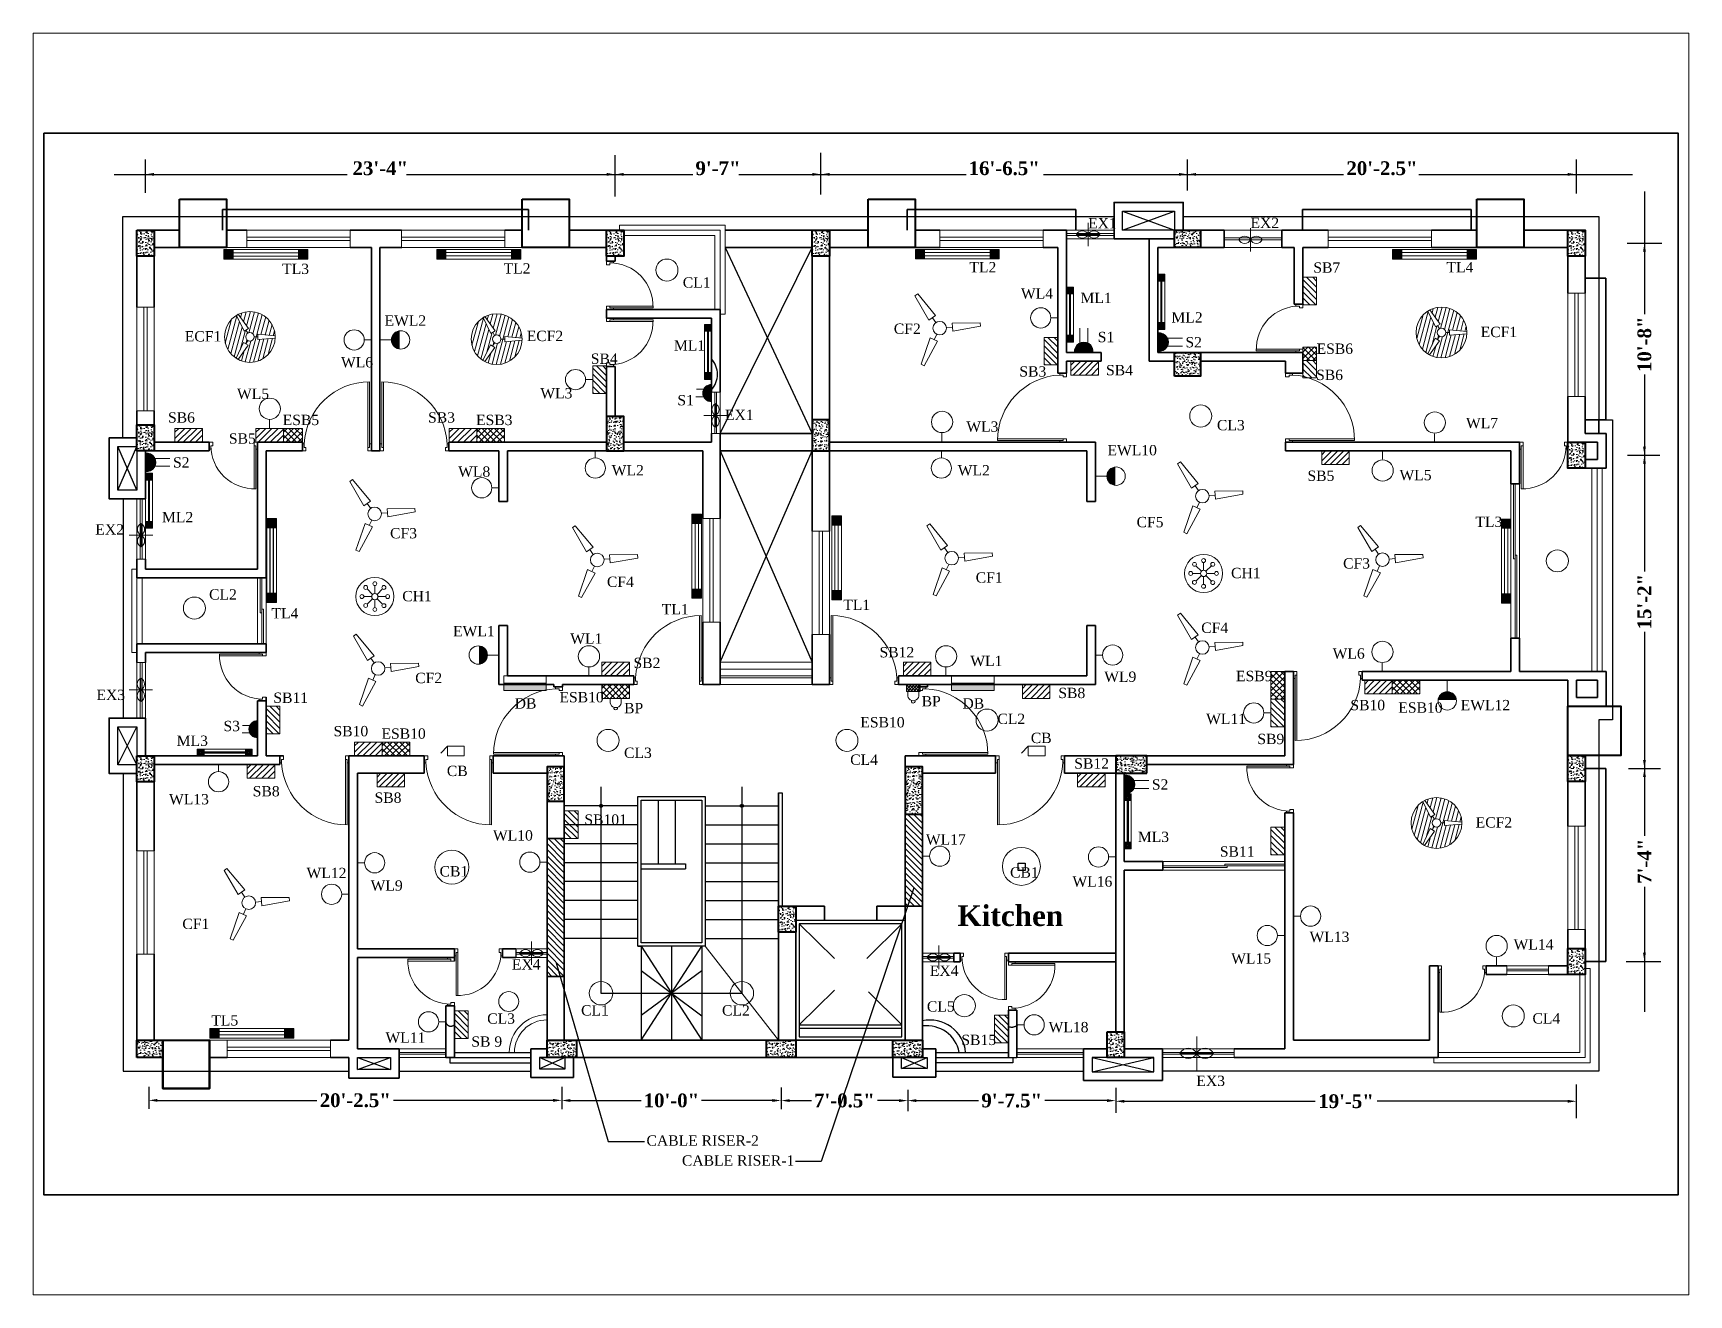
# Paper-space layout 'Layout1' of a CAD drawing. Header units: inches. Extents: x 1.05 to 9.45, y 0.8 to 7.2.
# The model-space entities are those that its viewports show. They can reach past a viewport. Long polylines and large blocks are cut down to what shows.
import ezdxf

# ---------------------------------------------------------------- set-up
doc = ezdxf.new("R2010")
doc.units = ezdxf.units.IN
doc.header["$MEASUREMENT"] = 0
doc.linetypes.add('ACAD_ISO02W100', pattern=[15, 12, -3])
doc.linetypes.add('DASHED', pattern=[0.75, 0.5, -0.25])
for name, color, linetype, lineweight in [('Columb', 1, 'Continuous', 40), ('DOOR', 2, 'Continuous', 15), ('E. Fixture', 6, 'Continuous', 20), ('ETEXT', 111, 'Continuous', 5), ('HATCH', 252, 'Continuous', 9), ('S. Wall', 101, 'Continuous', 25), ('WALL', 3, 'Continuous', 35), ('WINDOW', 5, 'Continuous', 13)]:
    doc.layers.add(name, color=color, linetype=linetype, lineweight=lineweight)
doc.styles.add('JASIM', font='times.ttf')
doc.styles.get("Standard").update_dxf_attribs({"font": 'timesbd.ttf', "height": 12})
pattern_1 = [(50, (2008.943, -509.6817), (4.303561, -0.3765128), [0.45, -4.95]), (355, (2008.943, -509.6817), (-0.832508, 4.513153), [0.36, -3.96]), (100.4514, (2009.3015, -509.713), (3.4710563, 4.1366373), [0.382441, -4.2068527]), (46.1842, (2008.943, -508.4817), (6.403446, -0.993114), [0.675, -7.425]), (96.6356, (2009.4765, -508.5645), (5.607976, 5.844707), [0.573662, -6.310278]), (351.1842, (2008.943, -508.482), (5.607972, 5.844712), [0.54, -5.94]), (21, (2009.543, -508.7817), (3.5814423, -2.4157133), [0.45, -4.95]), (326, (2009.543, -508.7817), (1.459892, 4.3509003), [0.36, -3.96]), (71.4514, (2009.8413, -508.983), (5.041336, 1.935183), [0.382441, -4.2068527]), (37.5, (2008.9428, -509.6817), (0.0729591, 1.9973631), [0, -3.912, 0, -4.02, 0, -3.975]), (7.5, (2008.9428, -509.6817), (1.5784172, 2.3664703), [0, -2.292, 0, -3.822, 0, -1.515]), (327.5, (2007.6048, -509.6817), (3.2029346, -0.1353292), [0, -1.5, 0, -4.68, 0, -6.21]), (317.5, (2007.0048, -509.6817), (3.499117, 0.6006299), [0, -1.95, 0, -3.108, 0, -4.41])]
pattern_2 = [(315, (2008.9428, -509.6817), (1.767767, 1.767767), [])]

psp = doc.layouts.get("Layout1")

msp = doc.modelspace()

# ---------------------------------------------------------------- texts
at = {"layer": 'E. Fixture', "color": 0, "style": 'JASIM'}
for s, p in [('EX1', (5000.31, 1935.79)), ('EX2', (5094.52, 1935.97)), ('TL3', (4532.61, 1909.3)), ('TL2', (4661.13, 1909.55)), ('TL2', (4931.41, 1910.26)), ('SB7', (5130.99, 1910.06)), ('TL4', (5208.26, 1910.24)), ('CL1', (4765.1, 1901.39)), ('WL4', (4961.31, 1895)), ('ML1', (4995.87, 1892.43)), ('EWL2', (4592.04, 1879.32)), ('ML2', (5048.62, 1881.15)), ('ECF1', (4476.11, 1870.16)), ('ECF2', (4674.54, 1870.39)), ('CF2', (4887.54, 1874.56)), ('S1', (5005.89, 1869.75)), ('ECF1', (5228.11, 1872.71)), ('ML1', (4759.94, 1864.86)), ('S2', (5056.77, 1866.74)), ('ESB6', (5132.88, 1862.99)), ('WL6', (4566.75, 1855.13)), ('SB4', (4711.7, 1857.18)), ('SB3', (4960.4, 1849.79)), ('SB4', (5010.7, 1850.54)), ('SB6', (5132.59, 1847.78)), ('WL5', (4506.4, 1836.82)), ('WL3', (4682.41, 1837.14)), ('S1', (4761.96, 1833.1)), ('SB6', (4466.37, 1823.08)), ('ESB5', (4532.95, 1821.65)), ('SB3', (4617.29, 1823.08)), ('ESB3', (4645.13, 1821.65)), ('EX1', (4789.57, 1824.57)), ('WL7', (5219.56, 1819.83)), ('SB5', (4501.7, 1810.87)), ('WL3', (4929.62, 1817.78)), ('CL3', (5075.06, 1818.63)), ('EWL10', (5011.52, 1804.1)), ('S2', (4469.28, 1797.01)), ('WL8', (4634.75, 1791.67)), ('WL2', (4723.87, 1792.43)), ('WL2', (4924.67, 1792.43)), ('SB5', (5127.58, 1789.26)), ('WL5', (5180.98, 1789.66)), ('ML2', (4462.9, 1765.25)), ('CF5', (5028.43, 1762.38)), ('TL3', (5225.04, 1762.55)), ('EX2', (4424.21, 1758.14)), ('CF3', (4595.24, 1755.93)), ('CF3', (5148.26, 1738.43)), ('CF4', (4721.09, 1727.75)), ('CF1', (4935.05, 1730.23)), ('CH1', (5083.24, 1732.83)), ('CL2', (4490.21, 1720.41)), ('CH1', (4602.31, 1719.43)), ('TL1', (4858.19, 1714.37)), ('TL1', (4752.91, 1711.81)), ('EWL1', (4631.79, 1699.1)), ('WL1', (4699.76, 1694.75)), ('CF4', (5065.93, 1701.08)), ('SB12', (4879.27, 1686.88)), ('WL6', (5142.19, 1686.13)), ('SB2', (4736.49, 1680.67)), ('WL1', (4931.92, 1681.81)), ('CF2', (4609.82, 1671.94)), ('WL9', (5009.63, 1672.68)), ('ESB9', (5086.13, 1673.08)), ('EX3', (4424.84, 1662.14)), ('SB11', (4527.52, 1660.48)), ('DB', (4667.55, 1657.17)), ('ESB10', (4693.52, 1660.79)), ('BP', (4903.69, 1658.45)), ('DB', (4927.39, 1657.17)), ('SB8', (4983.01, 1663.26)), ('SB10', (5152.49, 1656.21)), ('EWL12', (5216.49, 1656.2)), ('BP', (4731.02, 1654.45)), ('CL2', (4947.66, 1648.23)), ('WL11', (5068.78, 1648.25)), ('ESB10', (5180.33, 1654.78)), ('S3', (4498.56, 1644.06)), ('SB10', (4562.41, 1641.09)), ('ESB10', (4590.25, 1639.66)), ('ESB10', (4868.13, 1646.26)), ('CB', (4967.05, 1637.17)), ('ML3', (4471.42, 1635.51)), ('CL3', (4730.99, 1628.54)), ('SB9', (5098.51, 1636.57)), ('CB', (4628.19, 1618.04)), ('CL4', (4862.23, 1624.54)), ('SB12', (4992.26, 1622.32)), ('S2', (5037.28, 1610.15)), ('WL13', (4466.96, 1601.6)), ('SB8', (4515.54, 1606.23)), ('SB8', (4586.24, 1602.49)), ('SB101', (4707.99, 1589.76)), ('WL10', (4654.94, 1580.61)), ('ML3', (5029.13, 1579.76)), ('ECF2', (5225.19, 1588.16)), ('WL17', (4906.14, 1578.26)), ('SB11', (5076.73, 1571.26)), ('WL12', (4546.77, 1558.79)), ('WL9', (4583.94, 1551.53)), ('CB1', (4623.97, 1559.77)), ('CB1', (4955.01, 1559.12)), ('WL16', (4991.2, 1553.86)), ('CF1', (4474.69, 1529.29)), ('WL13', (5128.78, 1521.76)), ('WL14', (5247.19, 1517.36)), ('EX4', (4665.93, 1505.78)), ('WL15', (5083.32, 1509.22)), ('EX4', (4908.45, 1502.1)), ('CL3', (4651.59, 1474.32)), ('CL1', (4706.08, 1479.1)), ('CL2', (4787.85, 1479.1)), ('CL5', (4906.75, 1481.36)), ('CL4', (5258.16, 1474.44)), ('TL5', (4491.54, 1473.3)), ('WL18', (4977.37, 1469.37)), ('WL11', (4592.58, 1463.3)), ('SB 9', (4642.4, 1460.98)), ('SB15', (4926.73, 1461.97)), ('EX3', (5063.11, 1438.2))]:
    msp.add_text(s, height=6, dxfattribs=at).set_placement(p)
at = {"layer": 'ETEXT', "color": 0, "style": 'JASIM'}
for s, p in [('TL4', (4526.43, 1709.45)), ('CABLE RISER-2', (4744.04, 1403.56)), ('CABLE RISER-1', (4764.6, 1391.98))]:
    msp.add_text(s, height=6, dxfattribs=at).set_placement(p)
at = {"layer": 'S. Wall', "color": 0, "ltscale": 5, "char_height": 8, "attachment_point": 5}
for s, insert in [('23\'-4"', (4589.57, 1970.62)), ('9\'-7"', (4785.54, 1970.62)), ('16\'-6.5"', (4951.61, 1970.62)), ('20\'-2.5"', (5170.82, 1970.62)), ('20\'-2.5"', (4575.04, 1429.87)), ('10\'-0"', (4758.5, 1429.79)), ('7\'-0.5"', (4858.88, 1429.74)), ('9\'-7.5"', (4955.97, 1429.73)), ('19\'-5"', (5149.98, 1429.35))]:
    msp.add_mtext(s, dxfattribs=dict(at, insert=insert))
at = {"layer": 'S. Wall', "color": 0, "ltscale": 5, "char_height": 8, "attachment_point": 5, "rotation": 90}
for s, insert in [('10\'-8"', (5323.13, 1868.53)), ('15\'-2"', (5323.13, 1719.2)), ('7\'-4"', (5323.13, 1568.59))]:
    msp.add_mtext(s, dxfattribs=dict(at, insert=insert))
at = {"layer": 'S. Wall', "color": 6, "ltscale": 5, "insert": (4924.46, 1543.03), "char_height": 12, "attachment_point": 1}
msp.add_mtext('{\\C0;Kitchen}', dxfattribs=at)

# ---------------------------------------------------------------- blocks, each defined once
blk = doc.blocks.new('Door K')
at = {"layer": 'DOOR'}
for p, q in [((5111.99, 5040.7), (5113.99, 5040.7)), ((5112.99, 5036.7), (5111.99, 5036.7)), ((5113.99, 5038.7), (5112.99, 5038.7)), ((5112.99, 5038.7), (5112.99, 5036.7)), ((5113.99, 5040.7), (5113.99, 5038.7)), ((5139.99, 5040.7), (5137.99, 5040.7)), ((5137.99, 5040.7), (5137.99, 5013.7)), ((5137.99, 5038.7), (5138.99, 5038.7)), ((5138.99, 5038.7), (5138.99, 5013.72)), ((5138.99, 5036.7), (5139.99, 5036.7))]:
    blk.add_line(p, q, dxfattribs=at)
blk.add_arc((5137.99, 5038.7), 25, 180, 272.29244, dxfattribs=at)
blk = doc.blocks.new('door B')
at = {"layer": 'DOOR'}
for p, q in [((5301.99, 4953.7), (5303.99, 4953.7)), ((5302.99, 4949.7), (5301.99, 4949.7)), ((5303.99, 4951.7), (5302.99, 4951.7)), ((5302.99, 4951.7), (5302.99, 4949.7)), ((5302.99, 4913.65), (5302.99, 4949.7)), ((5303.99, 4953.7), (5303.99, 4951.7)), ((5303.99, 4951.7), (5303.99, 4913.66)), ((5341.99, 4953.7), (5339.99, 4953.7)), ((5339.99, 4953.7), (5339.99, 4951.7)), ((5339.99, 4951.7), (5340.99, 4951.7)), ((5340.99, 4951.7), (5340.99, 4949.7)), ((5340.99, 4949.7), (5341.99, 4949.7))]:
    blk.add_line(p, q, dxfattribs=at)
blk.add_arc((5302.99, 4951.7), 38.05, 270, 356.98721, dxfattribs=at)
blk = doc.blocks.new('S')
at = {"layer": 'E. Fixture'}
for p, q in [((27102.47, -3564.52), (27101.37, -3580.67)), ((27104.44, -3564.49), (27102.47, -3564.52)), ((27104.44, -3564.49), (27106.12, -3580.63)), ((27106.12, -3580.63), (27101.37, -3580.67)), ((27103.45, -3584.14), (27103.45, -3580.66)), ((27082.54, -3599.02), (27095.82, -3589.69)), ((27095.82, -3589.69), (27098.17, -3593.81)), ((27100.04, -3590.05), (27097.02, -3591.79)), ((27106.86, -3590.05), (27109.88, -3591.79)), ((27111.08, -3589.69), (27108.73, -3593.81)), ((27124.36, -3599.02), (27111.08, -3589.69)), ((27082.54, -3599.02), (27083.52, -3600.72)), ((27083.52, -3600.72), (27098.17, -3593.81)), ((27123.38, -3600.72), (27108.73, -3593.81)), ((27124.36, -3599.02), (27123.38, -3600.72))]:
    blk.add_line(p, q, dxfattribs=at)
blk.add_circle((27103.45, -3588.08), 3.94, dxfattribs=at)
blk = doc.blocks.new('hr')
at = {"layer": 'E. Fixture'}
blk.add_hatch(color=256, dxfattribs=at).paths.add_polyline_path([(27113.68, -3679.71, 0.372313), (27117.1, -3675.75, 0.372313), (27113.68, -3671.79)])
for p, q in [((27113.68, -3671.79), (27113.68, -3679.71)), ((27117.1, -3675.75), (27122.1, -3675.75))]:
    blk.add_line(p, q, dxfattribs=at)
blk.add_circle((27113.1, -3675.75), 4, dxfattribs=at)
blk = doc.blocks.new('2635')
at = {"layer": 'E. Fixture'}
for p, q in [((1426.94, -4198.39), (1424.29, -4195.74)), ((1428, -4197.95), (1428, -4194.2)), ((1429.06, -4198.39), (1431.71, -4195.74)), ((1426.5, -4199.45), (1422.76, -4199.45)), ((1424.3, -4203.16), (1426.94, -4200.51)), ((1428, -4204.69), (1428, -4200.95)), ((1431.71, -4203.16), (1429.06, -4200.51)), ((1433.25, -4199.45), (1429.5, -4199.45))]:
    blk.add_line(p, q, dxfattribs=at)
for centre, radius in [((1423.62, -4195.17), 0.938), ((1428, -4193.26), 0.938), ((1432.37, -4195.08), 0.938), ((1421.82, -4199.45), 0.938), ((1423.63, -4203.82), 0.938), ((1428, -4199.45), 1.5), ((1428, -4205.63), 0.938), ((1432.37, -4203.82), 0.938), ((1434.18, -4199.45), 0.938)]:
    blk.add_circle(centre, radius, dxfattribs=at)
blk = doc.blocks.new('2')
at = {"layer": 'E. Fixture'}
blk.add_hatch(color=256, dxfattribs=at).paths.add_polyline_path([(27131.11, -3604.57), (27131.11, -3606.15), (27140.34, -3606.15), (27140.34, -3604.57)])
blk.add_line((27140.34, -3604.57), (27131.11, -3604.57), dxfattribs=at)
blk.add_lwpolyline([(27131.11, -3602.99), (27140.34, -3602.99), (27140.34, -3606.15), (27131.11, -3606.15), (27131.11, -3602.99)], dxfattribs=at)
blk = doc.blocks.new('14')
at = {"layer": 'E. Fixture'}
for p, q in [((26233.99, -3909.11), (26233.99, -3891.11)), ((26224.99, -3900.11), (26242.99, -3900.11))]:
    blk.add_line(p, q, dxfattribs=at)
for centre, start, end in [((26229.49, -3902.36), 26.56402, 153.43598), ((26229.49, -3897.86), 206.56402, 333.43598), ((26238.49, -3902.36), 26.56402, 153.43598), ((26238.49, -3897.86), 206.56402, 333.43598)]:
    blk.add_arc(centre, 5.03, start, end, dxfattribs=at)
blk = doc.blocks.new('205')
at = {"layer": 'E. Fixture'}
for p, q in [((27100.62, -3883.85), (27107.93, -3883.85)), ((27100.62, -3883.85), (27100.62, -3888.02)), ((27100.62, -3888.02), (27107.93, -3888.02)), ((27110.88, -3886.8), (27107.93, -3883.85)), ((27107.93, -3888.02), (27107.93, -3883.85))]:
    blk.add_line(p, q, dxfattribs=at)
blk = doc.blocks.new('122')
at = {"layer": 'E. Fixture'}
for p, q in [((27132.17, -3865.78), (27130.89, -3865.78)), ((27132.17, -3870.54), (27132.17, -3865.78)), ((27132.17, -3870.54), (27130.89, -3870.54))]:
    blk.add_line(p, q, dxfattribs=at)
for centre, radius, start, end in [((27127.94, -3868.15), 0.782, 69.6947, 293.2018), ((27130.55, -3868.16), 2.41, 81.89167, 278.10833)]:
    blk.add_arc(centre, radius, start, end, dxfattribs=at)

# ---------------------------------------------------------------- hatches: boundary and pattern name
at = {"layer": 'DOOR'}
h = msp.add_hatch(color=0, dxfattribs=at)
h.set_gradient(color1=(89, 0, 255), one_color=1, tint=1, name='INVCURVED')
h.paths.add_polyline_path([(4518.3, 1640.22), (4518.3, 1650.21, 1)])
at = {"layer": 'E. Fixture'}
h = msp.add_hatch(color=0, dxfattribs=at)
h.set_gradient(color1=(0, 0, 255), one_color=1, tint=1, name='SPHERICAL')
h.paths.add_polyline_path([(4498.77, 1923.46), (4498.77, 1917.88), (4504.13, 1917.88), (4504.13, 1923.46)])
h = msp.add_hatch(color=0, dxfattribs=at)
h.set_gradient(color1=(0, 0, 255), one_color=1, tint=1, name='SPHERICAL')
h.paths.add_polyline_path([(4542.13, 1917.88), (4547.48, 1917.88), (4547.48, 1923.46), (4542.13, 1923.46)])
h = msp.add_hatch(color=0, dxfattribs=at)
h.set_gradient(color1=(0, 0, 255), one_color=1, tint=1, name='SPHERICAL')
h.paths.add_polyline_path([(4622.32, 1923.55), (4622.32, 1917.97), (4627.68, 1917.97), (4627.68, 1923.55)])
h = msp.add_hatch(color=0, dxfattribs=at)
h.set_gradient(color1=(0, 0, 255), one_color=1, tint=1, name='SPHERICAL')
h.paths.add_polyline_path([(4665.68, 1917.97), (4671.04, 1917.97), (4671.04, 1923.55), (4665.68, 1923.55)])
h = msp.add_hatch(color=0, dxfattribs=at)
h.set_gradient(color1=(0, 0, 255), one_color=1, tint=1, name='SPHERICAL')
h.paths.add_polyline_path([(4900.06, 1923.61), (4900.06, 1918.03), (4905.42, 1918.03), (4905.42, 1923.61)])
h = msp.add_hatch(color=0, dxfattribs=at)
h.set_gradient(color1=(0, 0, 255), one_color=1, tint=1, name='SPHERICAL')
h.paths.add_polyline_path([(4943.42, 1918.03), (4948.77, 1918.03), (4948.77, 1923.61), (4943.42, 1923.61)])
h = msp.add_hatch(color=0, dxfattribs=at)
h.set_gradient(color1=(0, 0, 255), one_color=1, tint=1, name='SPHERICAL')
h.paths.add_polyline_path([(5176.92, 1923.59), (5176.92, 1918.01), (5182.28, 1918.01), (5182.28, 1923.59)])
h = msp.add_hatch(color=0, dxfattribs=at)
h.set_gradient(color1=(0, 0, 255), one_color=1, tint=1, name='SPHERICAL')
h.paths.add_polyline_path([(5220.28, 1918.01), (5225.63, 1918.01), (5225.63, 1923.59), (5220.28, 1923.59)])
h = msp.add_hatch(dxfattribs=at)
h.set_pattern_fill('ANSI31', color=0, scale=20, angle=-90, style=0)
h.set_pattern_definition([(315, (-7826.2814, 22575.3378), (1.76776695, 1.76776695), [])])
h.paths.add_polyline_path([(5132.88, 1907.43), (5124.87, 1907.43), (5124.87, 1891.43), (5132.88, 1891.43)])
h = msp.add_hatch(dxfattribs=at)
h.set_pattern_fill('ANSI31', color=0, scale=18.751579, angle=30, style=0)
h.set_pattern_definition([(75, (-12244.3472, 3652.7436), (-2.2640793, 0.6066582), [])])
h.paths.add_polyline_path([(4507.12, 1885.91), (4513.04, 1877.68), (4511.6, 1876.84), (4512.68, 1874.95, -0.57735), (4516.36, 1872.8), (4518.54, 1872.79), (4518.54, 1874.3), (4528.64, 1873.37, 0.549835)])
h.paths.add_polyline_path([(4528.64, 1872.13), (4518.55, 1871.34), (4518.54, 1872.79), (4516.36, 1872.8, -0.57735), (4512.66, 1870.68), (4511.56, 1868.8), (4512.81, 1868.06), (4507.01, 1859.77, 0.549855)])
h.paths.add_polyline_path([(4512.66, 1870.68, -0.266869), (4511.44, 1872.81, -0.26903), (4512.68, 1874.95), (4511.6, 1876.84), (4510.47, 1876.18), (4506.05, 1885.3, 0.257886), (4499.15, 1872.81, 0.255723), (4505.95, 1860.39), (4510.26, 1869.57), (4511.56, 1868.8)])
h = msp.add_hatch(dxfattribs=at)
h.set_pattern_fill('ANSI31', color=0, scale=18.751579, angle=30, style=0)
h.set_pattern_definition([(75, (-12101.1563, 3651.435), (-2.2640793, 0.6066582), [])])
h.paths.add_polyline_path([(4650.31, 1884.6), (4656.23, 1876.37), (4654.79, 1875.53), (4655.87, 1873.64, -0.57735), (4659.55, 1871.49), (4661.73, 1871.48), (4661.73, 1873), (4671.83, 1872.06, 0.549835)])
h.paths.add_polyline_path([(4671.83, 1870.83), (4661.74, 1870.03), (4661.73, 1871.48), (4659.55, 1871.49, -0.57735), (4655.85, 1869.37), (4654.76, 1867.49), (4656.01, 1866.75), (4650.2, 1858.46, 0.549855)])
h.paths.add_polyline_path([(4655.85, 1869.37, -0.266869), (4654.63, 1871.5, -0.26903), (4655.87, 1873.64), (4654.79, 1875.53), (4653.66, 1874.87), (4649.24, 1883.99, 0.257886), (4642.34, 1871.5, 0.255723), (4649.14, 1859.08), (4653.45, 1868.26), (4654.76, 1867.49)])
h = msp.add_hatch(dxfattribs=at)
h.set_pattern_fill('ANSI31', color=0, scale=18.751579, angle=30, style=0)
h.set_pattern_definition([(75, (-11552.8898, 3655.2952), (-2.2640793, 0.6066582), [])])
h.paths.add_polyline_path([(5198.58, 1888.46), (5204.49, 1880.23), (5203.05, 1879.39), (5204.14, 1877.5, -0.57735), (5207.82, 1875.35), (5210, 1875.34), (5210, 1876.86), (5220.1, 1875.92, 0.549835)])
h.paths.add_polyline_path([(5220.09, 1874.69), (5210, 1873.89), (5210, 1875.34), (5207.82, 1875.35, -0.57735), (5204.12, 1873.23), (5203.02, 1871.35), (5204.27, 1870.61), (5198.47, 1862.32, 0.549855)])
h.paths.add_polyline_path([(5204.12, 1873.23, -0.266869), (5202.9, 1875.36, -0.26903), (5204.14, 1877.5), (5203.05, 1879.39), (5201.93, 1878.73), (5197.51, 1887.85, 0.257886), (5190.61, 1875.36, 0.255723), (5197.41, 1862.94), (5201.72, 1872.12), (5203.02, 1871.35)])
for points in [[(5040.79, 1875.11), (5040.79, 1864.45, 1.138442)], [(5003.13, 1863.72, 1.138442), (4992.46, 1863.72)], [(4453.3, 1805.37), (4453.3, 1794.71, 1.138442)], [(5021.3, 1618.52), (5021.3, 1607.86, 1.138442)]]:
    msp.add_hatch(color=0, dxfattribs=at).paths.add_polyline_path(points)
h = msp.add_hatch(dxfattribs=at)
h.set_pattern_fill('ANSI31', color=0, scale=20, angle=-90, style=0)
h.set_pattern_definition([(315, (-7976.3627, 22540.4596), (1.76776695, 1.76776695), [])])
h.paths.add_polyline_path([(4982.79, 1872.55), (4974.79, 1872.55), (4974.79, 1856.55), (4982.79, 1856.55)])
h = msp.add_hatch(dxfattribs=at)
h.set_pattern_fill('ANSI31', color=0, scale=20, angle=-90, style=0)
h.set_pattern_definition([(315, (-8238.31, 22523.9505), (1.76776695, 1.76776695), [])])
h.paths.add_polyline_path([(4720.85, 1856.04), (4712.85, 1856.04), (4712.85, 1840.04), (4720.85, 1840.04)])
h = msp.add_hatch(dxfattribs=at)
h.set_pattern_fill('ANSI31', color=0, scale=20, style=0)
h.set_pattern_definition([(45, (-15677.5674, -11100.441), (-1.76776695, 1.76776695), [])])
h.paths.add_polyline_path([(4990.34, 1858.72), (4990.34, 1850.71), (5006.34, 1850.71), (5006.34, 1858.72)])
h = msp.add_hatch(color=0, dxfattribs=at)
h.set_gradient(color1=(89, 0, 255), one_color=1, tint=1, name='INVCURVED')
h.paths.add_polyline_path([(4781.71, 1835.22), (4781.71, 1845.21, 1)])
h = msp.add_hatch(dxfattribs=at)
h.set_pattern_fill('ANSI31', color=0, scale=20, style=0)
h.set_pattern_definition([(45, (-16197.507, -11139.4404), (-1.76776695, 1.76776695), [])])
h.paths.add_polyline_path([(4470.4, 1819.72), (4470.4, 1811.72), (4486.4, 1811.72), (4486.4, 1819.72)])
h = msp.add_hatch(dxfattribs=at)
h.set_pattern_fill('ANSI31', color=0, scale=20, style=0)
h.set_pattern_definition([(45, (-16150.554, -11139.4404), (-1.76776695, 1.76776695), [])])
h.paths.add_polyline_path([(4517.35, 1819.72), (4517.35, 1811.72), (4533.36, 1811.72), (4533.36, 1819.72)])
h = msp.add_hatch(dxfattribs=at)
h.set_pattern_fill('ANSI31', color=0, scale=20, style=0)
h.set_pattern_definition([(45, (-16038.3745, -11139.4404), (-1.76776695, 1.76776695), [])])
h.paths.add_polyline_path([(4629.53, 1819.72), (4629.53, 1811.72), (4645.54, 1811.72), (4645.54, 1819.72)])
h = msp.add_hatch(dxfattribs=at)
h.set_pattern_fill('ANSI31', color=0, scale=20, style=0)
h.set_pattern_definition([(45, (-16022.3732, -11139.4404), (-1.76776695, 1.76776695), [])])
h.paths.add_polyline_path([(4645.54, 1819.72), (4645.54, 1811.72), (4661.54, 1811.72), (4661.54, 1819.72)])
h = msp.add_hatch(dxfattribs=at)
h.set_pattern_fill('ANSI31', color=0, scale=20, style=0)
h.set_pattern_definition([(135, (25329.445, -11139.4404), (1.76776695, 1.76776695), [])])
h.paths.add_polyline_path([(4661.54, 1819.72), (4661.54, 1811.72), (4645.54, 1811.72), (4645.54, 1819.72)])
h = msp.add_hatch(dxfattribs=at)
h.set_pattern_fill('ANSI31', color=0, scale=20, style=0)
h.set_pattern_definition([(45, (-15532.0397, -11152.441), (-1.76776695, 1.76776695), [])])
h.paths.add_polyline_path([(5135.87, 1806.72), (5135.87, 1798.71), (5151.87, 1798.71), (5151.87, 1806.72)])
h = msp.add_hatch(color=0, dxfattribs=at)
h.set_gradient(color1=(0, 0, 255), one_color=1, tint=1, name='SPHERICAL')
h.paths.add_polyline_path([(4776, 1764.53), (4776, 1769.88), (4770.42, 1769.88), (4770.42, 1764.53)])
h = msp.add_hatch(color=0, dxfattribs=at)
h.set_gradient(color1=(0, 0, 255), one_color=1, tint=1, name='SPHERICAL')
h.paths.add_polyline_path([(4857.11, 1763.63), (4857.11, 1768.99), (4851.53, 1768.99), (4851.53, 1763.63)])
h = msp.add_hatch(color=0, dxfattribs=at)
h.set_gradient(color1=(0, 0, 255), one_color=1, tint=1, name='SPHERICAL')
h.paths.add_polyline_path([(5245.66, 1761.78), (5245.66, 1767.14), (5240.08, 1767.14), (5240.08, 1761.78)])
h = msp.add_hatch(color=0, dxfattribs=at)
h.set_gradient(color1=(0, 0, 255), one_color=1, tint=1, name='SPHERICAL')
h.paths.add_polyline_path([(4770.42, 1721.17), (4776, 1721.17), (4776, 1726.53), (4770.42, 1726.53)])
h = msp.add_hatch(color=0, dxfattribs=at)
h.set_gradient(color1=(0, 0, 255), one_color=1, tint=1, name='SPHERICAL')
h.paths.add_polyline_path([(4851.53, 1720.27), (4857.11, 1720.27), (4857.11, 1725.63), (4851.53, 1725.63)])
h = msp.add_hatch(color=0, dxfattribs=at)
h.set_gradient(color1=(0, 0, 255), one_color=1, tint=1, name='SPHERICAL')
h.paths.add_polyline_path([(5240.08, 1718.43), (5245.66, 1718.43), (5245.66, 1723.78), (5240.08, 1723.78)])
h = msp.add_hatch(dxfattribs=at)
h.set_pattern_fill('ANSI31', color=0, scale=20, style=0)
h.set_pattern_definition([(45, (-15949.779, -11275.064), (-1.76776695, 1.76776695), [])])
h.paths.add_polyline_path([(4718.13, 1684.09), (4718.13, 1676.09), (4734.13, 1676.09), (4734.13, 1684.09)])
h = msp.add_hatch(dxfattribs=at)
h.set_pattern_fill('ANSI31', color=0, scale=20, style=0)
h.set_pattern_definition([(45, (-15774.8097, -11275.064), (-1.76776695, 1.76776695), [])])
h.paths.add_polyline_path([(4893.1, 1684.09), (4893.1, 1676.09), (4909.1, 1676.09), (4909.1, 1684.09)])
h = msp.add_hatch(dxfattribs=at)
h.set_pattern_fill('ANSI31', color=0, scale=20, angle=-90, style=0)
h.set_pattern_definition([(315, (-7844.7566, 22346.5718), (1.76776695, 1.76776695), [])])
h.paths.add_polyline_path([(5114.4, 1678.66), (5106.4, 1678.66), (5106.4, 1662.66), (5114.4, 1662.66)])
h = msp.add_hatch(dxfattribs=at)
h.set_pattern_fill('ANSI31', color=0, scale=20, angle=-90, style=0)
h.set_pattern_definition([(45, (-7844.7566, -19005.2464), (1.76776695, -1.76776695), [])])
h.paths.add_polyline_path([(5114.4, 1662.66), (5106.4, 1662.66), (5106.4, 1678.66), (5114.4, 1678.66)])
h = msp.add_hatch(dxfattribs=at)
h.set_pattern_fill('ANSI31', color=0, scale=20, style=0)
h.set_pattern_definition([(45, (-15507.1302, -11285.493), (-1.76776695, 1.76776695), [])])
h.paths.add_polyline_path([(5160.78, 1673.66), (5160.78, 1665.66), (5176.78, 1665.66), (5176.78, 1673.66)])
h = msp.add_hatch(dxfattribs=at)
h.set_pattern_fill('ANSI31', color=0, scale=20, style=0)
h.set_pattern_definition([(45, (-15491.1288, -11285.493), (-1.76776695, 1.76776695), [])])
h.paths.add_polyline_path([(5176.78, 1673.66), (5176.78, 1665.66), (5192.78, 1665.66), (5192.78, 1673.66)])
h = msp.add_hatch(dxfattribs=at)
h.set_pattern_fill('ANSI31', color=0, scale=20, style=0)
h.set_pattern_definition([(135, (25860.6894, -11285.493), (1.76776695, 1.76776695), [])])
h.paths.add_polyline_path([(5192.78, 1673.66), (5192.78, 1665.66), (5176.78, 1665.66), (5176.78, 1673.66)])
h = msp.add_hatch(dxfattribs=at)
h.set_pattern_fill('ANSI31', color=0, scale=20, style=0)
h.set_pattern_definition([(45, (-15949.7247, -11288.0646), (-1.76776695, 1.76776695), [])])
h.paths.add_polyline_path([(4718.18, 1671.09), (4718.18, 1663.09), (4734.19, 1663.09), (4734.19, 1671.09)])
h = msp.add_hatch(dxfattribs=at)
h.set_pattern_fill('ANSI31', color=0, scale=20, style=0)
h.set_pattern_definition([(135, (25402.0935, -11288.0646), (1.76776695, 1.76776695), [])])
h.paths.add_polyline_path([(4734.19, 1671.09), (4734.19, 1663.09), (4718.18, 1663.09), (4718.18, 1671.09)])
h = msp.add_hatch(dxfattribs=at)
h.set_pattern_fill('ANSI31', color=0, scale=10, style=0)
h.set_pattern_definition([(45, (-5439.1019, -4808.4864), (-0.88388348, 0.88388348), [])])
h.paths.add_polyline_path([(4894.85, 1671.09), (4894.85, 1667.09), (4902.85, 1667.09), (4902.85, 1671.09)])
h = msp.add_hatch(dxfattribs=at)
h.set_pattern_fill('ANSI31', color=0, scale=10, style=0)
h.set_pattern_definition([(135, (15236.8072, -4808.4864), (0.88388348, 0.88388348), [])])
h.paths.add_polyline_path([(4902.85, 1671.09), (4902.85, 1667.09), (4894.85, 1667.09), (4894.85, 1671.09)])
h = msp.add_hatch(dxfattribs=at)
h.set_pattern_fill('ANSI31', color=0, scale=20, style=0)
h.set_pattern_definition([(45, (-15705.7653, -11288.0646), (-1.76776695, 1.76776695), [])])
h.paths.add_polyline_path([(4962.14, 1671.09), (4962.14, 1663.09), (4978.14, 1663.09), (4978.14, 1671.09)])
h = msp.add_hatch(dxfattribs=at)
h.set_pattern_fill('ANSI31', color=0, scale=20, angle=-90, style=0)
h.set_pattern_definition([(315, (-7844.7566, 22330.5705), (1.76776695, 1.76776695), [])])
h.paths.add_polyline_path([(5114.4, 1662.66), (5106.4, 1662.66), (5106.4, 1646.66), (5114.4, 1646.66)])
h = msp.add_hatch(dxfattribs=at)
h.set_pattern_fill('ANSI31', color=0, scale=20, angle=-90, style=0)
h.set_pattern_definition([(315, (-8427.8535, 22326.4197), (1.76776695, 1.76776695), [])])
h.paths.add_polyline_path([(4531.3, 1658.51), (4523.3, 1658.51), (4523.3, 1642.51), (4531.3, 1642.51)])
h = msp.add_hatch(dxfattribs=at)
h.set_pattern_fill('ANSI31', color=0, scale=20, style=0)
h.set_pattern_definition([(45, (-16093.2506, -11321.4312), (-1.76776695, 1.76776695), [])])
h.paths.add_polyline_path([(4574.66, 1637.73), (4574.66, 1629.72), (4590.66, 1629.72), (4590.66, 1637.73)])
h = msp.add_hatch(dxfattribs=at)
h.set_pattern_fill('ANSI31', color=0, scale=20, style=0)
h.set_pattern_definition([(45, (-16077.2493, -11321.4312), (-1.76776695, 1.76776695), [])])
h.paths.add_polyline_path([(4590.66, 1637.73), (4590.66, 1629.72), (4606.66, 1629.72), (4606.66, 1637.73)])
h = msp.add_hatch(dxfattribs=at)
h.set_pattern_fill('ANSI31', color=0, scale=20, style=0)
h.set_pattern_definition([(135, (25274.569, -11321.4312), (1.76776695, 1.76776695), [])])
h.paths.add_polyline_path([(4606.66, 1637.73), (4606.66, 1629.72), (4590.66, 1629.72), (4590.66, 1637.73)])
h = msp.add_hatch(dxfattribs=at)
h.set_pattern_fill('ANSI31', color=0, scale=20, style=0)
h.set_pattern_definition([(45, (-16155.5239, -11334.441), (-1.76776695, 1.76776695), [])])
h.paths.add_polyline_path([(4512.38, 1624.72), (4512.38, 1616.71), (4528.39, 1616.71), (4528.39, 1624.72)])
h = msp.add_hatch(dxfattribs=at)
h.set_pattern_fill('ANSI31', color=0, scale=20, style=0)
h.set_pattern_definition([(45, (-16080.227, -11339.441), (-1.76776695, 1.76776695), [])])
h.paths.add_polyline_path([(4587.68, 1619.72), (4587.68, 1611.71), (4603.68, 1611.71), (4603.68, 1619.72)])
h = msp.add_hatch(dxfattribs=at)
h.set_pattern_fill('ANSI31', color=0, scale=20, style=0)
h.set_pattern_definition([(45, (-15673.757, -11339.441), (-1.76776695, 1.76776695), [])])
h.paths.add_polyline_path([(4994.15, 1619.72), (4994.15, 1611.71), (5010.15, 1611.71), (5010.15, 1619.72)])
h = msp.add_hatch(dxfattribs=at)
h.set_pattern_fill('ANSI31', color=0, scale=18.751579, angle=30, style=0)
h.set_pattern_definition([(75, (-11555.8092, 3370.751), (-2.2640793, 0.6066582), [])])
h.paths.add_polyline_path([(5195.66, 1603.91), (5201.57, 1595.68), (5200.13, 1594.84), (5201.22, 1592.95, -0.57735), (5204.9, 1590.81), (5207.08, 1590.8), (5207.08, 1592.31), (5217.18, 1591.37, 0.549835)])
h.paths.add_polyline_path([(5217.17, 1590.14), (5207.08, 1589.35), (5207.08, 1590.8), (5204.9, 1590.81, -0.57735), (5201.2, 1588.69), (5200.1, 1586.81), (5201.35, 1586.07), (5195.55, 1577.77, 0.549855)])
h.paths.add_polyline_path([(5201.2, 1588.69, -0.266869), (5199.98, 1590.82, -0.26903), (5201.22, 1592.95), (5200.13, 1594.84), (5199.01, 1594.19), (5194.59, 1603.3, 0.257886), (5187.69, 1590.82, 0.255723), (5194.49, 1578.39), (5198.8, 1587.58), (5200.1, 1586.81)])
h = msp.add_hatch(dxfattribs=at)
h.set_pattern_fill('ANSI31', color=0, scale=20, angle=-90, style=0)
h.set_pattern_definition([(315, (-8254.8535, 22265.666), (1.76776695, 1.76776695), [])])
h.paths.add_polyline_path([(4704.3, 1597.76), (4696.3, 1597.76), (4696.3, 1581.76), (4704.3, 1581.76)])
h = msp.add_hatch(dxfattribs=at)
h.set_pattern_fill('ANSI31', color=0, scale=20, angle=-90, style=0)
h.set_pattern_definition(pattern_2)
h.paths.add_polyline_path([(4904.19, 1595.96), (4894.19, 1595.96), (4894.19, 1542.45), (4904.19, 1542.45)])
h = msp.add_hatch(dxfattribs=at)
h.set_pattern_fill('ANSI31', color=0, scale=20, angle=-90, style=0)
h.set_pattern_definition([(315, (-7844.7566, 22256.2376), (1.76776695, 1.76776695), [])])
h.paths.add_polyline_path([(5114.4, 1588.33), (5106.4, 1588.33), (5106.4, 1572.33), (5114.4, 1572.33)])
h = msp.add_hatch(dxfattribs=at)
h.set_pattern_fill('ANSI31', color=0, scale=20, angle=-90, style=0)
h.set_pattern_definition(pattern_2)
h.paths.add_polyline_path([(4686.3, 1501.82), (4696.3, 1501.82), (4696.3, 1581.76), (4686.3, 1581.76)])
h.paths.add_polyline_path([(4664.43, 1504.28), (4683.66, 1504.28), (4683.66, 1513.26), (4664.43, 1513.26)], flags=9)
h = msp.add_hatch(dxfattribs=at)
h.set_pattern_fill('ANSI31', color=0, scale=20, angle=-90, style=0)
h.set_pattern_definition([(315, (-8318.5997, 22149.637), (1.76776695, 1.76776695), [])])
h.paths.add_polyline_path([(4640.56, 1481.73), (4632.56, 1481.73), (4632.56, 1465.73), (4640.56, 1465.73)])
h = msp.add_hatch(color=0, dxfattribs=at)
h.set_gradient(color1=(0, 0, 255), one_color=1, tint=1, name='SPHERICAL')
h.paths.add_polyline_path([(4490.65, 1471.62), (4490.65, 1466.04), (4496.01, 1466.04), (4496.01, 1471.62)])
h = msp.add_hatch(color=0, dxfattribs=at)
h.set_gradient(color1=(0, 0, 255), one_color=1, tint=1, name='SPHERICAL')
h.paths.add_polyline_path([(4534.01, 1466.04), (4539.37, 1466.04), (4539.37, 1471.62), (4534.01, 1471.62)])
h = msp.add_hatch(dxfattribs=at)
h.set_pattern_fill('ANSI31', color=0, scale=20, angle=-90, style=0)
h.set_pattern_definition([(315, (-8005.1435, 22147.1632), (1.76776695, 1.76776695), [])])
h.paths.add_polyline_path([(4954.01, 1479.25), (4946.01, 1479.25), (4946.01, 1463.25), (4954.01, 1463.25)])
at = {"layer": 'HATCH', "ltscale": 5}
h = msp.add_hatch(dxfattribs=at)
h.set_pattern_fill('AR-CONC', color=0, scale=0.6, style=0)
h.set_pattern_definition([(50, (2008.943, -396.6817), (4.303561, -0.3765128), [0.45, -4.95]), (355, (2008.943, -396.6817), (-0.832508, 4.513153), [0.36, -3.96]), (100.4514, (2009.3015, -396.713), (3.4710563, 4.136637), [0.382441, -4.2068527]), (46.1842, (2008.943, -395.4817), (6.403446, -0.993114), [0.675, -7.425]), (96.6356, (2009.4765, -395.5645), (5.607976, 5.844707), [0.573662, -6.310278]), (351.1842, (2008.943, -395.482), (5.607972, 5.844712), [0.54, -5.94]), (21, (2009.543, -395.7817), (3.5814423, -2.4157133), [0.45, -4.95]), (326, (2009.543, -395.7817), (1.459892, 4.3509), [0.36, -3.96]), (71.4514, (2009.8413, -395.983), (5.041336, 1.935183), [0.382441, -4.2068527]), (37.5, (2008.9428, -396.6817), (0.0729591, 1.9973631), [0, -3.912, 0, -4.02, 0, -3.975]), (7.5, (2008.9428, -396.6817), (1.5784172, 2.3664703), [0, -2.292, 0, -3.822, 0, -1.515]), (327.5, (2007.6048, -396.6817), (3.2029346, -0.1353292), [0, -1.5, 0, -4.68, 0, -6.21]), (317.5, (2007.0048, -396.6817), (3.499117, 0.60063), [0, -1.95, 0, -3.108, 0, -4.41])])
h.paths.add_polyline_path([(4458.3, 1934.72), (4448.3, 1934.72), (4448.3, 1919.72), (4458.3, 1919.72)])
h = msp.add_hatch(dxfattribs=at)
h.set_pattern_fill('AR-CONC', color=0, scale=0.6, style=0)
h.set_pattern_definition([(50, (2281.487, -396.6817), (4.303561, -0.3765128), [0.45, -4.95]), (355, (2281.487, -396.6817), (-0.832508, 4.513153), [0.36, -3.96]), (100.4514, (2281.8458, -396.713), (3.4710563, 4.136637), [0.382441, -4.2068527]), (46.1842, (2281.487, -395.4817), (6.403446, -0.993114), [0.675, -7.425]), (96.6356, (2282.021, -395.5645), (5.607976, 5.844707), [0.573662, -6.310278]), (351.1842, (2281.487, -395.482), (5.607972, 5.844712), [0.54, -5.94]), (21, (2282.087, -395.7817), (3.5814423, -2.4157133), [0.45, -4.95]), (326, (2282.087, -395.7817), (1.459892, 4.3509), [0.36, -3.96]), (71.4514, (2282.3856, -395.983), (5.041336, 1.935183), [0.382441, -4.2068527]), (37.5, (2281.4871, -396.6817), (0.0729591, 1.9973631), [0, -3.912, 0, -4.02, 0, -3.975]), (7.5, (2281.4871, -396.6817), (1.5784172, 2.3664703), [0, -2.292, 0, -3.822, 0, -1.515]), (327.5, (2280.1491, -396.6817), (3.2029346, -0.1353292), [0, -1.5, 0, -4.68, 0, -6.21]), (317.5, (2279.549, -396.6817), (3.499117, 0.60063), [0, -1.95, 0, -3.108, 0, -4.41])])
h.paths.add_polyline_path([(4730.85, 1934.72), (4720.85, 1934.72), (4720.85, 1919.72), (4730.85, 1919.72)])
h = msp.add_hatch(dxfattribs=at)
h.set_pattern_fill('AR-CONC', color=0, scale=0.6, style=0)
h.set_pattern_definition([(50, (2400.878, -396.6817), (4.303561, -0.3765128), [0.45, -4.95]), (355, (2400.878, -396.6817), (-0.832508, 4.513153), [0.36, -3.96]), (100.4514, (2401.2367, -396.713), (3.4710563, 4.136637), [0.382441, -4.2068527]), (46.1842, (2400.878, -395.4817), (6.403446, -0.993114), [0.675, -7.425]), (96.6356, (2401.4116, -395.5645), (5.607976, 5.844707), [0.573662, -6.310278]), (351.1842, (2400.878, -395.482), (5.607972, 5.844712), [0.54, -5.94]), (21, (2401.478, -395.7817), (3.5814423, -2.4157133), [0.45, -4.95]), (326, (2401.478, -395.7817), (1.459892, 4.3509), [0.36, -3.96]), (71.4514, (2401.7765, -395.983), (5.041336, 1.935183), [0.382441, -4.2068527]), (37.5, (2400.878, -396.6817), (0.0729591, 1.9973631), [0, -3.912, 0, -4.02, 0, -3.975]), (7.5, (2400.878, -396.6817), (1.5784172, 2.3664703), [0, -2.292, 0, -3.822, 0, -1.515]), (327.5, (2399.54, -396.6817), (3.2029346, -0.1353292), [0, -1.5, 0, -4.68, 0, -6.21]), (317.5, (2398.94, -396.6817), (3.499117, 0.60063), [0, -1.95, 0, -3.108, 0, -4.41])])
h.paths.add_polyline_path([(4850.24, 1934.72), (4840.24, 1934.72), (4840.24, 1919.72), (4850.24, 1919.72)])
h = msp.add_hatch(dxfattribs=at)
h.set_pattern_fill('AR-CONC', color=0, scale=0.6, angle=90, style=0)
h.set_pattern_definition([(140, (7381.878, -514.644), (0.3765128, 4.303561), [0.45, -4.95]), (85, (7381.878, -514.644), (-4.513153, -0.832508), [0.36, -3.96]), (190.4514, (7381.9092, -514.2854), (-4.136637, 3.4710563), [0.382441, -4.2068527]), (136.1842, (7380.678, -514.644), (0.993114, 6.403446), [0.675, -7.425]), (186.6356, (7380.7606, -514.1104), (-5.844707, 5.607976), [0.573662, -6.310278]), (81.1842, (7380.678, -514.644), (-5.844712, 5.607972), [0.54, -5.94]), (111, (7380.978, -514.044), (2.4157133, 3.5814423), [0.45, -4.95]), (56, (7380.978, -514.044), (-4.3509, 1.459892), [0.36, -3.96]), (161.4514, (7381.179, -513.7456), (-1.935183, 5.041336), [0.382441, -4.2068527]), (127.5, (7381.8778, -514.644), (-1.9973631, 0.0729591), [0, -3.912, 0, -4.02, 0, -3.975]), (97.5, (7381.8778, -514.644), (-2.3664703, 1.5784172), [0, -2.292, 0, -3.822, 0, -1.515]), (57.5, (7381.8778, -515.982), (0.1353292, 3.2029346), [0, -1.5, 0, -4.68, 0, -6.21]), (47.5, (7381.8778, -516.582), (-0.60063, 3.499117), [0, -1.95, 0, -3.108, 0, -4.41])])
h.paths.add_polyline_path([(5050.48, 1934.72), (5050.48, 1924.72), (5065.48, 1924.72), (5065.48, 1934.72)])
h = msp.add_hatch(dxfattribs=at)
h.set_pattern_fill('AR-CONC', color=0, scale=0.6, style=0)
h.set_pattern_definition([(50, (2839.3033, -396.6817), (4.303561, -0.3765128), [0.45, -4.95]), (355, (2839.3033, -396.6817), (-0.832508, 4.513153), [0.36, -3.96]), (100.4514, (2839.662, -396.713), (3.4710563, 4.136637), [0.382441, -4.2068527]), (46.1842, (2839.303, -395.4817), (6.403446, -0.993114), [0.675, -7.425]), (96.6356, (2839.837, -395.5645), (5.607976, 5.844707), [0.573662, -6.310278]), (351.1842, (2839.303, -395.482), (5.607972, 5.844712), [0.54, -5.94]), (21, (2839.9033, -395.7817), (3.5814423, -2.4157133), [0.45, -4.95]), (326, (2839.9033, -395.7817), (1.459892, 4.3509), [0.36, -3.96]), (71.4514, (2840.2017, -395.983), (5.041336, 1.935183), [0.382441, -4.2068527]), (37.5, (2839.3033, -396.6817), (0.0729591, 1.9973631), [0, -3.912, 0, -4.02, 0, -3.975]), (7.5, (2839.3033, -396.6817), (1.5784172, 2.3664703), [0, -2.292, 0, -3.822, 0, -1.515]), (327.5, (2837.9653, -396.6817), (3.2029346, -0.1353292), [0, -1.5, 0, -4.68, 0, -6.21]), (317.5, (2837.3653, -396.6817), (3.499117, 0.60063), [0, -1.95, 0, -3.108, 0, -4.41])])
h.paths.add_polyline_path([(5288.66, 1934.72), (5278.66, 1934.72), (5278.66, 1919.72), (5288.66, 1919.72)])
h = msp.add_hatch(dxfattribs=at)
h.set_pattern_fill('AR-CONC', color=0, scale=0.6, angle=90, style=0)
h.set_pattern_definition([(140, (2008.943, -509.6817), (0.3765128, 4.303561), [0.45, -4.95]), (85, (2008.943, -509.6817), (-4.513153, -0.832508), [0.36, -3.96]), (190.4514, (2008.9742, -509.323), (-4.1366373, 3.4710563), [0.382441, -4.2068527]), (136.1842, (2007.743, -509.6817), (0.993114, 6.403446), [0.675, -7.425]), (186.6356, (2007.8256, -509.148), (-5.844707, 5.607976), [0.573662, -6.310278]), (81.1842, (2007.743, -509.682), (-5.844712, 5.607972), [0.54, -5.94]), (111, (2008.043, -509.0817), (2.4157133, 3.5814423), [0.45, -4.95]), (56, (2008.043, -509.0817), (-4.3509003, 1.459892), [0.36, -3.96]), (161.4514, (2008.244, -508.7832), (-1.935183, 5.0413358), [0.382441, -4.2068527]), (127.5, (2008.9428, -509.6817), (-1.9973631, 0.07295913), [0, -3.912, 0, -4.02, 0, -3.975]), (97.5, (2008.9428, -509.6817), (-2.3664703, 1.5784172), [0, -2.292, 0, -3.822, 0, -1.515]), (57.5, (2008.9428, -511.0197), (0.1353292, 3.2029346), [0, -1.5, 0, -4.68, 0, -6.21]), (47.5, (2008.9428, -511.6197), (-0.6006299, 3.499117), [0, -1.95, 0, -3.108, 0, -4.41])])
h.paths.add_polyline_path([(5050.48, 1863.72), (5050.48, 1850.07), (5065.48, 1850.07), (5065.48, 1863.72)])
h = msp.add_hatch(dxfattribs=at)
h.set_pattern_fill('AR-CONC', color=0, scale=0.6, style=0)
h.set_pattern_definition([(50, (2043.487, -306.4147), (4.303561, -0.3765128), [0.45, -4.95]), (355, (2043.487, -306.4147), (-0.832508, 4.513153), [0.36, -3.96]), (100.4514, (2043.8458, -306.446), (3.4710563, 4.136637), [0.382441, -4.2068527]), (46.1842, (2043.487, -305.2147), (6.403446, -0.993114), [0.675, -7.425]), (96.6356, (2044.021, -305.2975), (5.607976, 5.844707), [0.573662, -6.310278]), (351.1842, (2043.487, -305.215), (5.607972, 5.844712), [0.54, -5.94]), (21, (2044.087, -305.5147), (3.5814423, -2.4157133), [0.45, -4.95]), (326, (2044.087, -305.5147), (1.459892, 4.3509), [0.36, -3.96]), (71.4514, (2044.3856, -305.716), (5.041336, 1.935183), [0.382441, -4.2068527]), (37.5, (2043.4871, -306.4147), (0.0729591, 1.9973631), [0, -3.912, 0, -4.02, 0, -3.975]), (7.5, (2043.4871, -306.4147), (1.5784172, 2.3664703), [0, -2.292, 0, -3.822, 0, -1.515]), (327.5, (2042.1491, -306.4147), (3.2029346, -0.1353292), [0, -1.5, 0, -4.68, 0, -6.21]), (317.5, (2041.549, -306.4147), (3.499117, 0.60063), [0, -1.95, 0, -3.108, 0, -4.41])])
h.paths.add_polyline_path([(4730.85, 1826.72), (4720.85, 1826.72), (4720.85, 1806.72), (4730.85, 1806.72)])
h = msp.add_hatch(dxfattribs=at)
h.set_pattern_fill('AR-CONC', color=0, scale=0.6, style=0)
h.set_pattern_definition(pattern_1)
h.paths.add_polyline_path([(4458.3, 1821.72), (4448.3, 1821.72), (4448.3, 1806.72), (4458.3, 1806.72)])
h = msp.add_hatch(dxfattribs=at)
h.set_pattern_fill('AR-CONC', color=0, scale=0.6, angle=180, style=0)
h.set_pattern_definition([(230, (7527.5968, 3939.8454), (-4.303561, 0.3765128), [0.45, -4.95]), (175, (7527.5968, 3939.8454), (0.832508, -4.513153), [0.36, -3.96]), (280.4514, (7527.238, 3939.8767), (-3.4710563, -4.136637), [0.382441, -4.2068527]), (226.1842, (7527.597, 3938.6454), (-6.403446, 0.993114), [0.675, -7.425]), (276.6356, (7527.063, 3938.728), (-5.607976, -5.844707), [0.573662, -6.310278]), (171.1842, (7527.597, 3938.6454), (-5.607972, -5.844712), [0.54, -5.94]), (201, (7526.9968, 3938.9454), (-3.5814423, 2.4157133), [0.45, -4.95]), (146, (7526.9968, 3938.9454), (-1.459892, -4.3509), [0.36, -3.96]), (251.4514, (7526.6983, 3939.1467), (-5.041336, -1.935183), [0.382441, -4.2068527]), (217.5, (7527.5968, 3939.8454), (-0.0729591, -1.9973631), [0, -3.912, 0, -4.02, 0, -3.975]), (187.5, (7527.5968, 3939.8454), (-1.5784172, -2.3664703), [0, -2.292, 0, -3.822, 0, -1.515]), (147.5, (7528.9348, 3939.8454), (-3.2029346, 0.1353292), [0, -1.5, 0, -4.68, 0, -6.21]), (137.5, (7529.5348, 3939.8454), (-3.499117, -0.60063), [0, -1.95, 0, -3.108, 0, -4.41])])
h.paths.add_polyline_path([(4840.24, 1806.72), (4850.24, 1806.72), (4850.24, 1824.72), (4840.24, 1824.72)])
h = msp.add_hatch(dxfattribs=at)
h.set_pattern_fill('AR-CONC', color=0, scale=0.6, style=0)
h.set_pattern_definition([(50, (2839.3033, -519.6817), (4.303561, -0.3765128), [0.45, -4.95]), (355, (2839.3033, -519.6817), (-0.832508, 4.513153), [0.36, -3.96]), (100.4514, (2839.662, -519.713), (3.4710563, 4.136637), [0.382441, -4.2068527]), (46.1842, (2839.303, -518.4817), (6.403446, -0.993114), [0.675, -7.425]), (96.6356, (2839.837, -518.5645), (5.607976, 5.844707), [0.573662, -6.310278]), (351.1842, (2839.303, -518.482), (5.607972, 5.844712), [0.54, -5.94]), (21, (2839.9033, -518.7817), (3.5814423, -2.4157133), [0.45, -4.95]), (326, (2839.9033, -518.7817), (1.459892, 4.3509), [0.36, -3.96]), (71.4514, (2840.2017, -518.983), (5.041336, 1.935183), [0.382441, -4.2068527]), (37.5, (2839.3033, -519.6817), (0.0729591, 1.9973631), [0, -3.912, 0, -4.02, 0, -3.975]), (7.5, (2839.3033, -519.6817), (1.5784172, 2.3664703), [0, -2.292, 0, -3.822, 0, -1.515]), (327.5, (2837.9653, -519.6817), (3.2029346, -0.1353292), [0, -1.5, 0, -4.68, 0, -6.21]), (317.5, (2837.3653, -519.6817), (3.499117, 0.60063), [0, -1.95, 0, -3.108, 0, -4.41])])
h.paths.add_polyline_path([(5288.66, 1811.72), (5278.66, 1811.72), (5278.66, 1796.72), (5288.66, 1796.72)])
h = msp.add_hatch(dxfattribs=at)
h.set_pattern_fill('AR-CONC', color=0, scale=0.6, style=0)
h.set_pattern_definition([(50, (2008.943, -701.6817), (4.303561, -0.3765128), [0.45, -4.95]), (355, (2008.943, -701.6817), (-0.832508, 4.513153), [0.36, -3.96]), (100.4514, (2009.3015, -701.713), (3.4710563, 4.136637), [0.382441, -4.2068527]), (46.1842, (2008.943, -700.4817), (6.403446, -0.993114), [0.675, -7.425]), (96.6356, (2009.4765, -700.5645), (5.607976, 5.844707), [0.573662, -6.310278]), (351.1842, (2008.943, -700.482), (5.607972, 5.844712), [0.54, -5.94]), (21, (2009.543, -700.7817), (3.5814423, -2.4157133), [0.45, -4.95]), (326, (2009.543, -700.7817), (1.459892, 4.3509), [0.36, -3.96]), (71.4514, (2009.8413, -700.983), (5.041336, 1.935183), [0.382441, -4.2068527]), (37.5, (2008.9428, -701.6817), (0.0729591, 1.9973631), [0, -3.912, 0, -4.02, 0, -3.975]), (7.5, (2008.9428, -701.6817), (1.5784172, 2.3664703), [0, -2.292, 0, -3.822, 0, -1.515]), (327.5, (2007.6048, -701.6817), (3.2029346, -0.1353292), [0, -1.5, 0, -4.68, 0, -6.21]), (317.5, (2007.0048, -701.6817), (3.499117, 0.60063), [0, -1.95, 0, -3.108, 0, -4.41])])
h.paths.add_polyline_path([(4458.3, 1629.72), (4448.3, 1629.72), (4448.3, 1614.72), (4458.3, 1614.72)])
h = msp.add_hatch(dxfattribs=at)
h.set_pattern_fill('AR-CONC', color=0, scale=0.6, angle=90, style=0)
h.set_pattern_definition([(140, (7149.4322, -1057.644), (0.3765128, 4.303561), [0.45, -4.95]), (85, (7149.4322, -1057.644), (-4.513153, -0.832508), [0.36, -3.96]), (190.4514, (7149.4636, -1057.2854), (-4.136637, 3.4710563), [0.382441, -4.2068527]), (136.1842, (7148.232, -1057.644), (0.993114, 6.403446), [0.675, -7.425]), (186.6356, (7148.315, -1057.1104), (-5.844707, 5.607976), [0.573662, -6.310278]), (81.1842, (7148.232, -1057.644), (-5.844712, 5.607972), [0.54, -5.94]), (111, (7148.5322, -1057.044), (2.4157133, 3.5814423), [0.45, -4.95]), (56, (7148.5322, -1057.044), (-4.3509, 1.459892), [0.36, -3.96]), (161.4514, (7148.7335, -1056.7456), (-1.935183, 5.041336), [0.382441, -4.2068527]), (127.5, (7149.4322, -1057.644), (-1.9973631, 0.0729591), [0, -3.912, 0, -4.02, 0, -3.975]), (97.5, (7149.4322, -1057.644), (-2.3664703, 1.5784172), [0, -2.292, 0, -3.822, 0, -1.515]), (57.5, (7149.4322, -1058.982), (0.1353292, 3.2029346), [0, -1.5, 0, -4.68, 0, -6.21]), (47.5, (7149.4322, -1059.582), (-0.60063, 3.499117), [0, -1.95, 0, -3.108, 0, -4.41])])
h.paths.add_polyline_path([(5016.3, 1629.72), (5016.3, 1619.72), (5034.3, 1619.72), (5034.3, 1629.72)])
h = msp.add_hatch(dxfattribs=at)
h.set_pattern_fill('AR-CONC', color=0, scale=0.6, style=0)
h.set_pattern_definition([(50, (2839.3033, -701.459), (4.303561, -0.3765128), [0.45, -4.95]), (355, (2839.3033, -701.459), (-0.832508, 4.513153), [0.36, -3.96]), (100.4514, (2839.662, -701.4905), (3.4710563, 4.136637), [0.382441, -4.2068527]), (46.1842, (2839.303, -700.259), (6.403446, -0.993114), [0.675, -7.425]), (96.6356, (2839.837, -700.342), (5.607976, 5.844707), [0.573662, -6.310278]), (351.1842, (2839.303, -700.259), (5.607972, 5.844712), [0.54, -5.94]), (21, (2839.9033, -700.559), (3.5814423, -2.4157133), [0.45, -4.95]), (326, (2839.9033, -700.559), (1.459892, 4.3509), [0.36, -3.96]), (71.4514, (2840.2017, -700.7605), (5.041336, 1.935183), [0.382441, -4.2068527]), (37.5, (2839.3033, -701.4591), (0.0729591, 1.9973631), [0, -3.912, 0, -4.02, 0, -3.975]), (7.5, (2839.3033, -701.4591), (1.5784172, 2.3664703), [0, -2.292, 0, -3.822, 0, -1.515]), (327.5, (2837.9653, -701.4591), (3.2029346, -0.1353292), [0, -1.5, 0, -4.68, 0, -6.21]), (317.5, (2837.3653, -701.4591), (3.499117, 0.60063), [0, -1.95, 0, -3.108, 0, -4.41])])
h.paths.add_polyline_path([(5288.66, 1629.94), (5278.66, 1629.94), (5278.66, 1614.94), (5288.66, 1614.94)])
h = msp.add_hatch(dxfattribs=at)
h.set_pattern_fill('AR-CONC', color=0, scale=0.6, style=0)
h.set_pattern_definition(pattern_1)
h.paths.add_polyline_path([(4696.3, 1623.45), (4686.3, 1623.45), (4686.3, 1603.45), (4696.3, 1603.45)])
h = msp.add_hatch(dxfattribs=at)
h.set_pattern_fill('AR-CONC', color=0, scale=0.6, style=0)
h.set_pattern_definition([(50, (2216.83, -509.6817), (4.303561, -0.3765128), [0.45, -4.95]), (355, (2216.83, -509.6817), (-0.832508, 4.513153), [0.36, -3.96]), (100.4514, (2217.1885, -509.713), (3.4710563, 4.136637), [0.382441, -4.2068527]), (46.1842, (2216.83, -508.4817), (6.403446, -0.993114), [0.675, -7.425]), (96.6356, (2217.3635, -508.5645), (5.607976, 5.844707), [0.573662, -6.310278]), (351.1842, (2216.83, -508.482), (5.607972, 5.844712), [0.54, -5.94]), (21, (2217.43, -508.7817), (3.5814423, -2.4157133), [0.45, -4.95]), (326, (2217.43, -508.7817), (1.459892, 4.3509), [0.36, -3.96]), (71.4514, (2217.7284, -508.983), (5.041336, 1.935183), [0.382441, -4.2068527]), (37.5, (2216.8299, -509.6817), (0.0729591, 1.9973631), [0, -3.912, 0, -4.02, 0, -3.975]), (7.5, (2216.83, -509.6817), (1.5784172, 2.3664703), [0, -2.292, 0, -3.822, 0, -1.515]), (327.5, (2215.4919, -509.6817), (3.2029346, -0.1353292), [0, -1.5, 0, -4.68, 0, -6.21]), (317.5, (2214.892, -509.6817), (3.499117, 0.60063), [0, -1.95, 0, -3.108, 0, -4.41])])
h.paths.add_polyline_path([(4904.19, 1623.45), (4894.19, 1623.45), (4894.19, 1595.96), (4904.19, 1595.96)])
h = msp.add_hatch(dxfattribs=at)
h.set_pattern_fill('AR-CONC', color=0, scale=0.6, style=0)
h.set_pattern_definition([(50, (2381.3384, -788.951), (4.303561, -0.3765128), [0.45, -4.95]), (355, (2381.3384, -788.951), (-0.832508, 4.513153), [0.36, -3.96]), (100.4514, (2381.697, -788.9823), (3.4710563, 4.136637), [0.382441, -4.2068527]), (46.1842, (2381.3384, -787.751), (6.403446, -0.993114), [0.675, -7.425]), (96.6356, (2381.872, -787.834), (5.607976, 5.844707), [0.573662, -6.310278]), (351.1842, (2381.3384, -787.751), (5.607972, 5.844712), [0.54, -5.94]), (21, (2381.9384, -788.051), (3.5814423, -2.4157133), [0.45, -4.95]), (326, (2381.9384, -788.051), (1.459892, 4.3509), [0.36, -3.96]), (71.4514, (2382.237, -788.2523), (5.041336, 1.935183), [0.382441, -4.2068527]), (37.5, (2381.3384, -788.951), (0.0729591, 1.9973631), [0, -3.912, 0, -4.02, 0, -3.975]), (7.5, (2381.3384, -788.951), (1.5784172, 2.3664703), [0, -2.292, 0, -3.822, 0, -1.515]), (327.5, (2380.0004, -788.951), (3.2029346, -0.1353292), [0, -1.5, 0, -4.68, 0, -6.21]), (317.5, (2379.4004, -788.951), (3.499117, 0.60063), [0, -1.95, 0, -3.108, 0, -4.41])])
h.paths.add_polyline_path([(4830.7, 1542.45), (4820.7, 1542.45), (4820.7, 1527.45), (4830.7, 1527.45)])
h = msp.add_hatch(dxfattribs=at)
h.set_pattern_fill('AR-CONC', color=0, scale=0.6, style=0)
h.set_pattern_definition([(50, (2839.3033, -813.406), (4.303561, -0.3765128), [0.45, -4.95]), (355, (2839.3033, -813.406), (-0.832508, 4.513153), [0.36, -3.96]), (100.4514, (2839.662, -813.4374), (3.4710563, 4.136637), [0.382441, -4.2068527]), (46.1842, (2839.303, -812.206), (6.403446, -0.993114), [0.675, -7.425]), (96.6356, (2839.837, -812.289), (5.607976, 5.844707), [0.573662, -6.310278]), (351.1842, (2839.303, -812.206), (5.607972, 5.844712), [0.54, -5.94]), (21, (2839.9033, -812.506), (3.5814423, -2.4157133), [0.45, -4.95]), (326, (2839.9033, -812.506), (1.459892, 4.3509), [0.36, -3.96]), (71.4514, (2840.2017, -812.7073), (5.041336, 1.935183), [0.382441, -4.2068527]), (37.5, (2839.3033, -813.406), (0.0729591, 1.9973631), [0, -3.912, 0, -4.02, 0, -3.975]), (7.5, (2839.3033, -813.406), (1.5784172, 2.3664703), [0, -2.292, 0, -3.822, 0, -1.515]), (327.5, (2837.9653, -813.406), (3.2029346, -0.1353292), [0, -1.5, 0, -4.68, 0, -6.21]), (317.5, (2837.3653, -813.406), (3.499117, 0.60063), [0, -1.95, 0, -3.108, 0, -4.41])])
h.paths.add_polyline_path([(5288.66, 1517.99), (5278.66, 1517.99), (5278.66, 1502.99), (5288.66, 1502.99)])
h = msp.add_hatch(dxfattribs=at)
h.set_pattern_fill('AR-CONC', color=0, scale=0.6, angle=90, style=0)
h.set_pattern_definition([(140, (6779.6992, -984.644), (0.3765128, 4.303561), [0.45, -4.95]), (85, (6779.6992, -984.644), (-4.513153, -0.832508), [0.36, -3.96]), (190.4514, (6779.7306, -984.2854), (-4.136637, 3.4710563), [0.382441, -4.2068527]), (136.1842, (6778.499, -984.644), (0.993114, 6.403446), [0.675, -7.425]), (186.6356, (6778.582, -984.1104), (-5.844707, 5.607976), [0.573662, -6.310278]), (81.1842, (6778.499, -984.644), (-5.844712, 5.607972), [0.54, -5.94]), (111, (6778.7992, -984.044), (2.4157133, 3.5814423), [0.45, -4.95]), (56, (6778.7992, -984.044), (-4.3509, 1.459892), [0.36, -3.96]), (161.4514, (6779.0005, -983.7456), (-1.935183, 5.041336), [0.382441, -4.2068527]), (127.5, (6779.6992, -984.644), (-1.9973631, 0.0729591), [0, -3.912, 0, -4.02, 0, -3.975]), (97.5, (6779.6992, -984.644), (-2.3664703, 1.5784172), [0, -2.292, 0, -3.822, 0, -1.515]), (57.5, (6779.6992, -985.982), (0.1353292, 3.2029346), [0, -1.5, 0, -4.68, 0, -6.21]), (47.5, (6779.6992, -986.582), (-0.60063, 3.499117), [0, -1.95, 0, -3.108, 0, -4.41])])
h.paths.add_polyline_path([(4448.3, 1464.72), (4448.3, 1454.72), (4463.3, 1454.72), (4463.3, 1464.72)])
h = msp.add_hatch(dxfattribs=at)
h.set_pattern_fill('AR-CONC', color=0, scale=0.6, style=0)
h.set_pattern_definition([(50, (1808.1744, -509.6817), (4.303561, -0.3765128), [0.45, -4.95]), (355, (1808.1744, -509.6817), (-0.832508, 4.513153), [0.36, -3.96]), (100.4514, (1808.533, -509.713), (3.4710563, 4.1366373), [0.382441, -4.2068527]), (46.1842, (1808.1744, -508.4817), (6.403446, -0.993114), [0.675, -7.425]), (96.6356, (1808.708, -508.5645), (5.607976, 5.844707), [0.573662, -6.310278]), (351.1842, (1808.1744, -508.482), (5.607972, 5.844712), [0.54, -5.94]), (21, (1808.7744, -508.7817), (3.5814423, -2.4157133), [0.45, -4.95]), (326, (1808.7744, -508.7817), (1.459892, 4.3509), [0.36, -3.96]), (71.4514, (1809.073, -508.983), (5.041336, 1.935183), [0.382441, -4.2068527]), (37.5, (1808.1744, -509.6817), (0.0729591, 1.9973631), [0, -3.912, 0, -4.02, 0, -3.975]), (7.5, (1808.1744, -509.6817), (1.5784172, 2.3664703), [0, -2.292, 0, -3.822, 0, -1.515]), (327.5, (1806.8364, -509.6817), (3.2029346, -0.1353292), [0, -1.5, 0, -4.68, 0, -6.21]), (317.5, (1806.2364, -509.6817), (3.499117, 0.60063), [0, -1.95, 0, -3.108, 0, -4.41])])
h.paths.add_polyline_path([(4703.42, 1454.72), (4703.42, 1464.72), (4686.3, 1464.72), (4686.3, 1454.72)])
h = msp.add_hatch(dxfattribs=at)
h.set_pattern_fill('AR-CONC', color=0, scale=0.6, style=0)
h.set_pattern_definition([(50, (1935.4514, -509.6817), (4.303561, -0.3765128), [0.45, -4.95]), (355, (1935.4514, -509.6817), (-0.832508, 4.513153), [0.36, -3.96]), (100.4514, (1935.81, -509.713), (3.4710563, 4.1366373), [0.382441, -4.2068527]), (46.1842, (1935.4514, -508.4817), (6.403446, -0.993114), [0.675, -7.425]), (96.6356, (1935.985, -508.5645), (5.607976, 5.844707), [0.573662, -6.310278]), (351.1842, (1935.4514, -508.482), (5.607972, 5.844712), [0.54, -5.94]), (21, (1936.0514, -508.7817), (3.5814423, -2.4157133), [0.45, -4.95]), (326, (1936.0514, -508.7817), (1.459892, 4.3509), [0.36, -3.96]), (71.4514, (1936.35, -508.983), (5.041336, 1.935183), [0.382441, -4.2068527]), (37.5, (1935.4514, -509.6817), (0.0729591, 1.9973631), [0, -3.912, 0, -4.02, 0, -3.975]), (7.5, (1935.4514, -509.6817), (1.5784172, 2.3664703), [0, -2.292, 0, -3.822, 0, -1.515]), (327.5, (1934.1134, -509.6817), (3.2029346, -0.1353292), [0, -1.5, 0, -4.68, 0, -6.21]), (317.5, (1933.5134, -509.6817), (3.499117, 0.60063), [0, -1.95, 0, -3.108, 0, -4.41])])
h.paths.add_polyline_path([(4830.7, 1454.72), (4830.7, 1464.72), (4813.58, 1464.72), (4813.58, 1454.72)])
h = msp.add_hatch(dxfattribs=at)
h.set_pattern_fill('AR-CONC', color=0, scale=0.6, style=0)
h.set_pattern_definition(pattern_1)
h.paths.add_polyline_path([(4904.19, 1454.72), (4904.19, 1464.72), (4887.07, 1464.72), (4887.07, 1454.72)])
h = msp.add_hatch(dxfattribs=at)
h.set_pattern_fill('AR-CONC', color=0, scale=0.6, style=0)
h.set_pattern_definition([(50, (2571.943, -861.668), (4.303561, -0.3765128), [0.45, -4.95]), (355, (2571.943, -861.668), (-0.832508, 4.513153), [0.36, -3.96]), (100.4514, (2572.3015, -861.6994), (3.4710563, 4.136637), [0.382441, -4.2068527]), (46.1842, (2571.943, -860.468), (6.403446, -0.993114), [0.675, -7.425]), (96.6356, (2572.4765, -860.551), (5.607976, 5.844707), [0.573662, -6.310278]), (351.1842, (2571.943, -860.468), (5.607972, 5.844712), [0.54, -5.94]), (21, (2572.543, -860.768), (3.5814423, -2.4157133), [0.45, -4.95]), (326, (2572.543, -860.768), (1.459892, 4.3509), [0.36, -3.96]), (71.4514, (2572.8413, -860.9693), (5.041336, 1.935183), [0.382441, -4.2068527]), (37.5, (2571.9428, -861.668), (0.0729591, 1.9973631), [0, -3.912, 0, -4.02, 0, -3.975]), (7.5, (2571.9428, -861.668), (1.5784172, 2.3664703), [0, -2.292, 0, -3.822, 0, -1.515]), (327.5, (2570.6048, -861.668), (3.2029346, -0.1353292), [0, -1.5, 0, -4.68, 0, -6.21]), (317.5, (2570.0048, -861.668), (3.499117, 0.60063), [0, -1.95, 0, -3.108, 0, -4.41])])
h.paths.add_polyline_path([(5021.3, 1469.73), (5011.3, 1469.73), (5011.3, 1454.73), (5021.3, 1454.73)])
at = {"layer": 'S. Wall', "ltscale": 5}
h = msp.add_hatch(color=0, dxfattribs=at)
h.set_gradient(color1=(0, 0, 255), one_color=1, tint=1, name='SPHERICAL')
h.paths.add_polyline_path([(4529.37, 1762.17), (4529.37, 1767.53), (4523.79, 1767.53), (4523.79, 1762.17)])
h = msp.add_hatch(color=0, dxfattribs=at)
h.set_gradient(color1=(0, 0, 255), one_color=1, tint=1, name='SPHERICAL')
h.paths.add_polyline_path([(4523.79, 1718.81), (4529.37, 1718.81), (4529.37, 1724.17), (4523.79, 1724.17)])
h = msp.add_hatch(color=0, dxfattribs=at)
h.set_gradient(color1=(0, 255, 255), one_color=1, tint=1)
edge = h.paths.add_edge_path()
edge.add_arc((4717.62, 1600.73), 0.919, 0, 360)
h = msp.add_hatch(color=0, dxfattribs=at)
h.set_gradient(color1=(0, 255, 255), one_color=1, tint=1)
edge = h.paths.add_edge_path()
edge.add_arc((4799.38, 1600.73), 0.919, 0, 360)

# ---------------------------------------------------------------- linework, layer by layer
at = {"layer": 'Columb', "color": 0, "ltscale": 5}
for p, q in [((4490.5, 1436.72), (4490.5, 1464.72)), ((4463.3, 1454.72), (4463.3, 1446.72)), ((4463.3, 1446.72), (4463.3, 1436.72)), ((4463.3, 1436.72), (4490.5, 1436.72))]:
    msp.add_line(p, q, dxfattribs=at)
for points in [[(4473.11, 1952.72), (4500.31, 1952.72), (4500.31, 1924.72), (4473.11, 1924.72)], [(4671.88, 1952.72), (4699.08, 1952.72), (4699.08, 1924.72), (4671.88, 1924.72)], [(4872.63, 1952.72), (4899.84, 1952.72), (4899.84, 1924.72), (4872.63, 1924.72)], [(5225.9, 1952.71), (5253.11, 1952.71), (5253.11, 1924.71), (5225.9, 1924.71)], [(4448.3, 1934.72), (4458.3, 1934.72), (4458.3, 1919.72), (4448.3, 1919.72)], [(4720.85, 1934.72), (4730.85, 1934.72), (4730.85, 1919.72), (4720.85, 1919.72)], [(4840.24, 1934.72), (4850.24, 1934.72), (4850.24, 1919.72), (4840.24, 1919.72)], [(5050.48, 1924.72), (5050.48, 1934.72), (5065.48, 1934.72), (5065.48, 1924.72)], [(5278.66, 1934.72), (5288.66, 1934.72), (5288.66, 1919.72), (5278.66, 1919.72)], [(5050.48, 1850.07), (5050.48, 1863.72), (5065.48, 1863.72), (5065.48, 1850.07)], [(4720.85, 1806.72), (4730.85, 1806.72), (4730.85, 1826.72), (4720.85, 1826.72)], [(4448.3, 1821.72), (4458.3, 1821.72), (4458.3, 1806.72), (4448.3, 1806.72)], [(4850.24, 1824.72), (4840.24, 1824.72), (4840.24, 1806.72), (4850.24, 1806.72)], [(5278.66, 1811.72), (5288.66, 1811.72), (5288.66, 1796.72), (5278.66, 1796.72)], [(5278.66, 1658.66), (5309.41, 1658.66), (5309.41, 1629.94), (5278.66, 1629.94)], [(4448.3, 1629.72), (4458.3, 1629.72), (4458.3, 1614.72), (4448.3, 1614.72)], [(5034.3, 1619.72), (5034.3, 1629.72), (5016.3, 1629.72), (5016.3, 1619.72)], [(5278.66, 1629.94), (5288.66, 1629.94), (5288.66, 1614.94), (5278.66, 1614.94)], [(4686.3, 1603.45), (4696.3, 1603.45), (4696.3, 1623.45), (4686.3, 1623.45)], [(4894.19, 1595.96), (4904.19, 1595.96), (4904.19, 1623.45), (4894.19, 1623.45)], [(4820.7, 1542.45), (4830.7, 1542.45), (4830.7, 1527.45), (4820.7, 1527.45)], [(5278.66, 1517.99), (5288.66, 1517.99), (5288.66, 1502.99), (5278.66, 1502.99)], [(4448.3, 1454.72), (4448.3, 1464.72), (4463.3, 1464.72), (4463.3, 1454.72)], [(4463.3, 1464.72), (4490.5, 1464.72), (4490.5, 1436.72), (4463.3, 1436.72)], [(4703.42, 1454.72), (4686.3, 1454.72), (4686.3, 1464.72), (4703.42, 1464.72)], [(4830.7, 1454.72), (4813.58, 1454.72), (4813.58, 1464.72), (4830.7, 1464.72)], [(4904.19, 1454.72), (4887.07, 1454.72), (4887.07, 1464.72), (4904.19, 1464.72)], [(5011.3, 1469.73), (5021.3, 1469.73), (5021.3, 1454.73), (5011.3, 1454.73)]]:
    msp.add_lwpolyline(points, close=True, dxfattribs=at)
at = {"layer": 'DOOR', "color": 0}
for p, q in [((4513.8, 1643.06), (4509.34, 1643.06)), ((4513.81, 1647.4), (4509.65, 1647.4))]:
    msp.add_line(p, q, dxfattribs=at)
msp.add_arc((4518.3, 1645.22), 5, 90, 270, dxfattribs=at)
at = {"layer": 'E. Fixture', "color": 0}
for p, q in [((4547.48, 1923.46), (4498.77, 1923.46)), ((4498.77, 1923.46), (4498.77, 1917.88)), ((4512.11, 1924.72), (4500.31, 1924.72)), ((4504.13, 1923.46), (4504.13, 1917.88)), ((4504.13, 1921.62), (4542.13, 1921.62)), ((4542.13, 1923.46), (4542.13, 1917.88)), ((4547.48, 1917.88), (4547.48, 1923.46)), ((4671.04, 1923.55), (4622.32, 1923.55)), ((4622.32, 1923.55), (4622.32, 1917.97)), ((4627.68, 1923.55), (4627.68, 1917.97)), ((4627.68, 1921.71), (4665.68, 1921.71)), ((4661.89, 1924.72), (4671.88, 1924.72)), ((4665.68, 1923.55), (4665.68, 1917.97)), ((4671.04, 1917.97), (4671.04, 1923.55)), ((4899.84, 1924.72), (4914.27, 1924.72)), ((4899.84, 1924.72), (4914.27, 1924.72)), ((4948.77, 1923.61), (4900.06, 1923.61)), ((4900.06, 1923.61), (4900.06, 1918.03)), ((4905.42, 1923.61), (4905.42, 1918.03)), ((4905.42, 1921.77), (4943.42, 1921.77)), ((4943.42, 1923.61), (4943.42, 1918.03)), ((4948.77, 1918.03), (4948.77, 1923.61)), ((5225.63, 1923.59), (5176.92, 1923.59)), ((5176.92, 1923.59), (5176.92, 1918.01)), ((5182.28, 1923.59), (5182.28, 1918.01)), ((5182.28, 1921.76), (5220.28, 1921.76)), ((5220.28, 1923.59), (5220.28, 1918.01)), ((5225.63, 1918.01), (5225.63, 1923.59)), ((4498.77, 1917.88), (4547.48, 1917.88)), ((4504.13, 1919.72), (4542.13, 1919.72)), ((4622.32, 1917.97), (4671.04, 1917.97)), ((4627.68, 1919.8), (4665.68, 1919.8)), ((4900.06, 1918.03), (4948.77, 1918.03)), ((4905.42, 1919.87), (4943.42, 1919.87)), ((5176.92, 1918.01), (5225.63, 1918.01)), ((5182.28, 1919.85), (5220.28, 1919.85)), ((5042.46, 1881.15), (5042.46, 1905.16)), ((5042.53, 1881.15), (5042.53, 1905.16)), ((5042.59, 1881.15), (5042.59, 1905.16)), ((5042.66, 1881.15), (5042.66, 1905.16)), ((5042.79, 1881.15), (5042.79, 1905.16)), ((5042.93, 1881.15), (5042.93, 1905.16)), ((5042.99, 1881.15), (5042.99, 1905.16)), ((5043.06, 1881.15), (5043.06, 1905.16)), ((5043.13, 1881.15), (5043.13, 1905.16)), ((5043.13, 1881.15), (5043.13, 1905.16)), ((4989.46, 1873.74), (4989.46, 1897.74)), ((4989.53, 1873.74), (4989.53, 1897.74)), ((4989.59, 1873.74), (4989.59, 1897.74)), ((4989.66, 1873.74), (4989.66, 1897.74)), ((4989.79, 1873.74), (4989.79, 1897.74)), ((4989.93, 1873.74), (4989.93, 1897.74)), ((4989.99, 1873.74), (4989.99, 1897.74)), ((4990.06, 1873.74), (4990.06, 1897.74)), ((4990.13, 1873.74), (4990.13, 1897.74)), ((4990.13, 1873.74), (4990.13, 1897.74)), ((4982.79, 1883.84), (4978.67, 1883.84)), ((4779.38, 1852.08), (4779.38, 1876.09)), ((4779.44, 1852.08), (4779.44, 1876.09)), ((4779.51, 1852.08), (4779.51, 1876.09)), ((4779.58, 1852.08), (4779.58, 1876.09)), ((4779.71, 1852.08), (4779.71, 1876.09)), ((4779.84, 1852.08), (4779.84, 1876.09)), ((4779.91, 1852.08), (4779.91, 1876.09)), ((4779.98, 1852.08), (4779.98, 1876.09)), ((4780.04, 1852.08), (4780.04, 1876.09)), ((4780.04, 1852.08), (4780.04, 1876.09)), ((4995.49, 1865.94), (4995.49, 1877.92)), ((5000.09, 1865.94), (5000.09, 1877.92)), ((5040.79, 1864.45), (5040.79, 1875.11)), ((4584.37, 1871.06), (4580.25, 1871.06)), ((5043.02, 1872.08), (5055, 1872.08)), ((5043.02, 1867.48), (5055, 1867.48)), ((5124.88, 1863.89), (5128.03, 1867.03)), ((5124.88, 1860.35), (5131.57, 1867.03)), ((5124.88, 1866.65), (5132.5, 1859.03)), ((5127.1, 1859.03), (5132.88, 1864.82)), ((5128.03, 1867.03), (5132.88, 1862.18)), ((5131.57, 1867.03), (5132.88, 1865.72)), ((5003.13, 1863.72), (4992.46, 1863.72)), ((5124.88, 1863.11), (5128.96, 1859.03)), ((5124.88, 1859.57), (5125.42, 1859.03)), ((5124.88, 1857.72), (5132.88, 1849.71)), ((5127.1, 1859.03), (5132.88, 1853.25)), ((5130.64, 1859.03), (5132.88, 1861.28)), ((5130.64, 1859.03), (5132.88, 1856.79)), ((4712.85, 1848.04), (4708.73, 1848.04)), ((5124.88, 1854.18), (5130.08, 1848.98)), ((5124.88, 1850.64), (5126.54, 1848.98)), ((4777.2, 1838.06), (4772.75, 1838.06)), ((4777.21, 1842.4), (4773.06, 1842.4)), ((4525.35, 1819.72), (4525.35, 1824.62)), ((4533.36, 1817.47), (4535.6, 1819.72)), ((4533.36, 1813.93), (4539.14, 1819.72)), ((4540.97, 1811.72), (4533.36, 1819.33)), ((4534.67, 1811.72), (4542.67, 1819.72)), ((4544.5, 1811.72), (4536.5, 1819.72)), ((4538.21, 1811.72), (4544.37, 1817.88)), ((4544.37, 1815.38), (4540.04, 1819.72)), ((4544.37, 1818.92), (4543.57, 1819.72)), ((4915.48, 1812.07), (4915.48, 1816.97)), ((5201.38, 1811.72), (5201.38, 1816.62)), ((4537.43, 1811.72), (4533.36, 1815.79)), ((4533.9, 1811.72), (4533.36, 1812.26)), ((4541.74, 1811.72), (4544.37, 1814.35)), ((4714.32, 1806.72), (4714.32, 1802.59)), ((4915.12, 1806.72), (4915.12, 1802.59)), ((5171.1, 1806.72), (5171.1, 1801.81)), ((4455.53, 1802.34), (4467.51, 1802.34)), ((4455.53, 1797.74), (4467.51, 1797.74)), ((4454.97, 1765.78), (4454.97, 1789.78)), ((4455.04, 1765.78), (4455.04, 1789.78)), ((4455.1, 1765.78), (4455.1, 1789.78)), ((4455.17, 1765.78), (4455.17, 1789.78)), ((4455.3, 1765.78), (4455.3, 1789.78)), ((4455.44, 1765.78), (4455.44, 1789.78)), ((4455.5, 1765.78), (4455.5, 1789.78)), ((4455.57, 1765.78), (4455.57, 1789.78)), ((4455.64, 1765.78), (4455.64, 1789.78)), ((4455.64, 1765.78), (4455.64, 1789.78)), ((4658.41, 1785.28), (4654.29, 1785.28)), ((4770.42, 1769.88), (4770.42, 1721.17)), ((4776, 1769.88), (4770.42, 1769.88)), ((4776, 1721.17), (4776, 1769.88)), ((4851.53, 1768.99), (4851.53, 1720.27)), ((4857.11, 1768.99), (4851.53, 1768.99)), ((4857.11, 1720.27), (4857.11, 1768.99)), ((4523.79, 1767.53), (4523.79, 1718.81)), ((4529.37, 1767.53), (4523.79, 1767.53)), ((4529.37, 1718.81), (4529.37, 1767.53)), ((4770.42, 1764.53), (4776, 1764.53)), ((4772.26, 1726.53), (4772.26, 1764.53)), ((4774.16, 1726.53), (4774.16, 1764.53)), ((4851.53, 1763.63), (4857.11, 1763.63)), ((4853.36, 1725.63), (4853.36, 1763.63)), ((4855.27, 1725.63), (4855.27, 1763.63)), ((5240.08, 1767.14), (5240.08, 1718.43)), ((5245.66, 1767.14), (5240.08, 1767.14)), ((5240.08, 1761.78), (5245.66, 1761.78)), ((5241.92, 1723.78), (5241.92, 1761.78)), ((5243.82, 1723.78), (5243.82, 1761.78)), ((5245.66, 1718.43), (5245.66, 1767.14)), ((4770.42, 1726.53), (4776, 1726.53)), ((4770.42, 1721.17), (4776, 1721.17)), ((4851.53, 1725.63), (4857.11, 1725.63)), ((4851.53, 1720.27), (4857.11, 1720.27)), ((5240.08, 1723.78), (5245.66, 1723.78)), ((4523.79, 1718.81), (4529.37, 1718.81)), ((5240.08, 1718.43), (5245.66, 1718.43)), ((5004.54, 1688.25), (5008.66, 1688.25)), ((5171, 1678.66), (5171, 1683.57)), ((4710.53, 1676.09), (4710.53, 1681)), ((4917.78, 1676.09), (4917.78, 1681)), ((5106.4, 1654.66), (5102.28, 1654.66)), ((4487.26, 1632.05), (4511.27, 1632.05)), ((4487.26, 1631.98), (4511.27, 1631.98)), ((4487.26, 1631.92), (4511.27, 1631.92)), ((4487.26, 1631.85), (4511.27, 1631.85)), ((4487.26, 1631.72), (4511.27, 1631.72)), ((4487.26, 1631.58), (4511.27, 1631.58)), ((4487.26, 1631.52), (4511.27, 1631.52)), ((4487.26, 1631.45), (4511.27, 1631.45)), ((4487.26, 1631.38), (4511.27, 1631.38)), ((4487.26, 1631.38), (4511.27, 1631.38)), ((4495.71, 1624.72), (4495.71, 1620.59)), ((5021.3, 1607.86), (5021.3, 1618.52)), ((5023.53, 1615.49), (5035.51, 1615.49)), ((5023.53, 1610.89), (5035.51, 1610.89)), ((5022.97, 1579.76), (5022.97, 1603.77)), ((5023.04, 1579.76), (5023.04, 1603.77)), ((5023.1, 1579.76), (5023.1, 1603.77)), ((5023.17, 1579.76), (5023.17, 1603.77)), ((5023.3, 1579.76), (5023.3, 1603.77)), ((5023.44, 1579.76), (5023.44, 1603.77)), ((5023.5, 1579.76), (5023.5, 1603.77)), ((5023.57, 1579.76), (5023.57, 1603.77)), ((5023.64, 1579.76), (5023.64, 1603.77)), ((5023.64, 1579.76), (5023.64, 1603.77)), ((4576.3, 1567.72), (4580.42, 1567.72)), ((4686.3, 1568.09), (4682.18, 1568.09)), ((4904.19, 1571.53), (4908.31, 1571.53)), ((5016.3, 1571.09), (5012.18, 1571.09)), ((4571.3, 1549.43), (4567.18, 1549.43)), ((5119.4, 1536.77), (5123.52, 1536.77)), ((4778.07, 1519.34), (4820.7, 1464.72)), ((5114.27, 1525.53), (5110.15, 1525.53)), ((5237.28, 1507.99), (5237.28, 1512.9)), ((4539.37, 1471.62), (4490.65, 1471.62)), ((4490.65, 1471.62), (4490.65, 1466.04)), ((4496.01, 1471.62), (4496.01, 1466.04)), ((4534.01, 1471.62), (4534.01, 1466.04)), ((4539.37, 1466.04), (4539.37, 1471.62)), ((4627.56, 1475.45), (4623.44, 1475.45)), ((4959.01, 1473.7), (4963.13, 1473.7)), ((4490.5, 1464.72), (4500.72, 1464.72)), ((4490.65, 1466.04), (4539.37, 1466.04)), ((4496.01, 1469.79), (4534.01, 1469.79)), ((4496.01, 1467.88), (4534.01, 1467.88))]:
    msp.add_line(p, q, dxfattribs=at)
for points in [[(5040.79, 1909.16), (5040.79, 1905.16), (5044.79, 1905.16), (5044.79, 1909.16)], [(5041.13, 1908.82), (5041.13, 1905.49), (5044.46, 1905.49), (5044.46, 1908.82)], [(5041.46, 1908.49), (5041.46, 1905.82), (5044.13, 1905.82), (5044.13, 1908.49)], [(5041.79, 1908.16), (5041.79, 1906.16), (5043.79, 1906.16), (5043.79, 1908.16)], [(5042.13, 1907.82), (5042.13, 1906.49), (5043.46, 1906.49), (5043.46, 1907.82)], [(5042.46, 1907.49), (5042.46, 1906.82), (5043.13, 1906.82), (5043.13, 1907.49)], [(5132.88, 1907.43), (5132.88, 1891.43), (5124.87, 1891.43), (5124.87, 1907.43)], [(4987.79, 1901.74), (4987.79, 1897.74), (4991.79, 1897.74), (4991.79, 1901.74)], [(4988.13, 1901.41), (4988.13, 1898.07), (4991.46, 1898.07), (4991.46, 1901.41)], [(4988.46, 1901.07), (4988.46, 1898.41), (4991.13, 1898.41), (4991.13, 1901.07)], [(4988.79, 1900.74), (4988.79, 1898.74), (4990.79, 1898.74), (4990.79, 1900.74)], [(4989.13, 1900.41), (4989.13, 1899.07), (4990.46, 1899.07), (4990.46, 1900.41)], [(4989.46, 1900.07), (4989.46, 1899.41), (4990.13, 1899.41), (4990.13, 1900.07)], [(4987.79, 1869.74), (4987.79, 1873.74), (4991.79, 1873.74), (4991.79, 1869.74)], [(5040.79, 1877.15), (5040.79, 1881.15), (5044.79, 1881.15), (5044.79, 1877.15)], [(5041.13, 1877.49), (5041.13, 1880.82), (5044.46, 1880.82), (5044.46, 1877.49)], [(5041.46, 1877.82), (5041.46, 1880.49), (5044.13, 1880.49), (5044.13, 1877.82)], [(5041.79, 1878.15), (5041.79, 1880.15), (5043.79, 1880.15), (5043.79, 1878.15)], [(5042.13, 1878.49), (5042.13, 1879.82), (5043.46, 1879.82), (5043.46, 1878.49)], [(5042.46, 1878.82), (5042.46, 1879.49), (5043.13, 1879.49), (5043.13, 1878.82)], [(4982.79, 1872.55), (4982.79, 1856.55), (4974.79, 1856.55), (4974.79, 1872.55)], [(4988.13, 1870.07), (4988.13, 1873.4), (4991.46, 1873.4), (4991.46, 1870.07)], [(4988.46, 1870.4), (4988.46, 1873.07), (4991.13, 1873.07), (4991.13, 1870.4)], [(4988.79, 1870.74), (4988.79, 1872.74), (4990.79, 1872.74), (4990.79, 1870.74)], [(4989.13, 1871.07), (4989.13, 1872.4), (4990.46, 1872.4), (4990.46, 1871.07)], [(4989.46, 1871.4), (4989.46, 1872.07), (4990.13, 1872.07), (4990.13, 1871.4)], [(5132.88, 1866.95), (5132.88, 1859.03), (5124.88, 1859.03), (5124.88, 1866.95)], [(4720.85, 1856.04), (4720.85, 1840.04), (4712.85, 1840.04), (4712.85, 1856.04)], [(4990.34, 1858.72), (5006.34, 1858.72), (5006.34, 1850.71), (4990.34, 1850.71)], [(5132.88, 1859.03), (5132.88, 1848.98), (5124.88, 1848.98), (5124.88, 1859.03)], [(4470.4, 1819.72), (4486.4, 1819.72), (4486.4, 1811.72), (4470.4, 1811.72)], [(4517.35, 1819.72), (4533.36, 1819.72), (4533.36, 1811.72), (4517.35, 1811.72)], [(4533.36, 1819.72), (4544.37, 1819.72), (4544.37, 1811.72), (4533.36, 1811.72)], [(4629.53, 1819.72), (4645.54, 1819.72), (4645.54, 1811.72), (4629.53, 1811.72)], [(4645.54, 1819.72), (4661.54, 1819.72), (4661.54, 1811.72), (4645.54, 1811.72)], [(5135.87, 1806.72), (5151.87, 1806.72), (5151.87, 1798.71), (5135.87, 1798.71)], [(4718.13, 1684.09), (4734.13, 1684.09), (4734.13, 1676.09), (4718.13, 1676.09)], [(4893.1, 1684.09), (4909.1, 1684.09), (4909.1, 1676.09), (4893.1, 1676.09)], [(5114.4, 1678.66), (5114.4, 1662.66), (5106.4, 1662.66), (5106.4, 1678.66)], [(5160.78, 1673.66), (5176.78, 1673.66), (5176.78, 1665.66), (5160.78, 1665.66)], [(5176.78, 1673.66), (5192.78, 1673.66), (5192.78, 1665.66), (5176.78, 1665.66)], [(4718.18, 1671.09), (4734.19, 1671.09), (4734.19, 1663.09), (4718.18, 1663.09)], [(4894.85, 1671.09), (4902.85, 1671.09), (4902.85, 1667.09), (4894.85, 1667.09)], [(4962.14, 1671.09), (4978.14, 1671.09), (4978.14, 1663.09), (4962.14, 1663.09)], [(5114.4, 1662.66), (5114.4, 1646.66), (5106.4, 1646.66), (5106.4, 1662.66)], [(4531.3, 1658.51), (4531.3, 1642.51), (4523.3, 1642.51), (4523.3, 1658.51)], [(4483.26, 1633.72), (4487.26, 1633.72), (4487.26, 1629.72), (4483.26, 1629.72)], [(4483.6, 1633.38), (4486.93, 1633.38), (4486.93, 1630.05), (4483.6, 1630.05)], [(4515.27, 1633.72), (4511.27, 1633.72), (4511.27, 1629.72), (4515.27, 1629.72)], [(4514.93, 1633.38), (4511.6, 1633.38), (4511.6, 1630.05), (4514.93, 1630.05)], [(4574.66, 1637.73), (4590.66, 1637.73), (4590.66, 1629.72), (4574.66, 1629.72)], [(4590.66, 1637.73), (4606.66, 1637.73), (4606.66, 1629.72), (4590.66, 1629.72)], [(4483.93, 1633.05), (4486.6, 1633.05), (4486.6, 1630.38), (4483.93, 1630.38)], [(4484.26, 1632.72), (4486.26, 1632.72), (4486.26, 1630.72), (4484.26, 1630.72)], [(4484.6, 1632.38), (4485.93, 1632.38), (4485.93, 1631.05), (4484.6, 1631.05)], [(4484.93, 1632.05), (4485.6, 1632.05), (4485.6, 1631.38), (4484.93, 1631.38)], [(4514.6, 1633.05), (4511.93, 1633.05), (4511.93, 1630.38), (4514.6, 1630.38)], [(4514.27, 1632.72), (4512.27, 1632.72), (4512.27, 1630.72), (4514.27, 1630.72)], [(4512.38, 1624.72), (4528.39, 1624.72), (4528.39, 1616.71), (4512.38, 1616.71)], [(4513.93, 1632.38), (4512.6, 1632.38), (4512.6, 1631.05), (4513.93, 1631.05)], [(4513.6, 1632.05), (4512.93, 1632.05), (4512.93, 1631.38), (4513.6, 1631.38)], [(4587.68, 1619.72), (4603.68, 1619.72), (4603.68, 1611.71), (4587.68, 1611.71)], [(4994.15, 1619.72), (5010.15, 1619.72), (5010.15, 1611.71), (4994.15, 1611.71)], [(4704.3, 1597.76), (4704.3, 1581.76), (4696.3, 1581.76), (4696.3, 1597.76)], [(5114.4, 1588.33), (5114.4, 1572.33), (5106.4, 1572.33), (5106.4, 1588.33)], [(5021.3, 1575.76), (5021.3, 1579.76), (5025.3, 1579.76), (5025.3, 1575.76)], [(5021.64, 1576.1), (5021.64, 1579.43), (5024.97, 1579.43), (5024.97, 1576.1)], [(5021.97, 1576.43), (5021.97, 1579.1), (5024.64, 1579.1), (5024.64, 1576.43)], [(5022.3, 1576.76), (5022.3, 1578.76), (5024.3, 1578.76), (5024.3, 1576.76)], [(5022.64, 1577.1), (5022.64, 1578.43), (5023.97, 1578.43), (5023.97, 1577.1)], [(5022.97, 1577.43), (5022.97, 1578.1), (5023.64, 1578.1), (5023.64, 1577.43)], [(4640.56, 1481.73), (4640.56, 1465.73), (4632.56, 1465.73), (4632.56, 1481.73)], [(4954.01, 1479.25), (4954.01, 1463.25), (4946.01, 1463.25), (4946.01, 1479.25)]]:
    msp.add_lwpolyline(points, close=True, dxfattribs=at)
for points in [[(5040.79, 1877.15), (5040.79, 1909.16), (5044.79, 1909.16), (5044.79, 1877.15), (5040.79, 1877.15)], [(4987.79, 1869.74), (4987.79, 1901.74), (4991.79, 1901.74), (4991.79, 1869.74), (4987.79, 1869.74)], [(4483.26, 1633.72), (4515.27, 1633.72), (4515.27, 1629.72), (4483.26, 1629.72), (4483.26, 1633.72)], [(5021.3, 1575.76), (5021.3, 1607.77), (5025.3, 1607.77), (5025.3, 1575.76), (5021.3, 1575.76)]]:
    msp.add_lwpolyline(points, dxfattribs=at)
for centre, radius in [((4755.88, 1911.57), 6.4), ((4513.9, 1872.81), 14.75), ((4657.09, 1871.5), 14.75), ((4972.8, 1883.84), 5.87), ((5205.36, 1875.36), 14.75), ((4574.38, 1871.06), 5.87), ((4702.86, 1848.04), 5.87), ((4525.45, 1831.12), 6.17), ((4915.57, 1823.47), 6.17), ((5065.66, 1826.91), 6.4), ((5201.48, 1823.12), 6.17), ((4714.32, 1796.73), 5.87), ((4915.12, 1796.73), 5.87), ((5171.2, 1795.31), 6.17), ((4648.42, 1785.28), 5.87), ((5272.56, 1742.89), 6.4), ((5067.31, 1735.58), 11.06), ((4586.39, 1722.17), 11.06), ((4481.71, 1715.46), 6.4), ((4710.62, 1687.5), 6.17), ((4917.88, 1687.5), 6.17), ((5014.53, 1688.25), 5.87), ((5171.1, 1690.07), 6.17), ((4941.67, 1650.48), 6.4), ((5096.41, 1654.66), 5.87), ((4721.77, 1638.72), 6.4), ((4860.32, 1638.72), 6.4), ((4495.71, 1614.73), 5.87), ((5202.44, 1590.82), 14.75), ((4914.18, 1571.53), 5.87), ((4961.56, 1565.62), 11.02), ((5006.31, 1571.09), 5.87), ((4586.29, 1567.72), 5.87), ((4631.04, 1565.13), 9.88), ((4676.31, 1568.09), 5.87), ((4561.31, 1549.43), 5.87), ((5129.39, 1536.77), 5.87), ((5104.28, 1525.53), 5.87), ((5237.38, 1519.4), 6.17), ((4664.09, 1487.22), 5.77), ((4717.62, 1492.03), 6.8), ((4799.38, 1492.03), 6.8), ((4928.52, 1484.8), 6.4), ((4617.57, 1475.45), 5.87), ((5247.01, 1478.88), 6.4), ((4969, 1473.7), 5.87)]:
    msp.add_circle(centre, radius, dxfattribs=at)
for centre, radius, start, end in [((5041.49, 1869.78), 5.38, 262.59172, 97.40828), ((4997.79, 1864.41), 5.38, 352.59172, 187.40828), ((4781.71, 1840.22), 5, 90, 270), ((4454, 1800.04), 5.38, 262.59172, 97.40828), ((5022, 1613.19), 5.38, 262.59172, 97.40828), ((4686.3, 1457.72), 21.87, 90, 180), ((4686.3, 1457.72), 18.87, 90, 180)]:
    msp.add_arc(centre, radius, start, end, dxfattribs=at)
at = {"layer": 'HATCH', "color": 0}
for points in [[(4777.71, 1880.09), (4777.71, 1876.09), (4781.71, 1876.09), (4781.71, 1880.09)], [(4778.04, 1879.75), (4778.04, 1876.42), (4781.38, 1876.42), (4781.38, 1879.75)], [(4778.38, 1879.42), (4778.38, 1876.75), (4781.04, 1876.75), (4781.04, 1879.42)], [(4778.71, 1879.09), (4778.71, 1877.09), (4780.71, 1877.09), (4780.71, 1879.09)], [(4779.04, 1878.75), (4779.04, 1877.42), (4780.38, 1877.42), (4780.38, 1878.75)], [(4779.38, 1878.42), (4779.38, 1877.75), (4780.04, 1877.75), (4780.04, 1878.42)], [(4777.71, 1848.08), (4777.71, 1852.08), (4781.71, 1852.08), (4781.71, 1848.08)], [(4778.04, 1848.42), (4778.04, 1851.75), (4781.38, 1851.75), (4781.38, 1848.42)], [(4778.38, 1848.75), (4778.38, 1851.42), (4781.04, 1851.42), (4781.04, 1848.75)], [(4778.71, 1849.08), (4778.71, 1851.08), (4780.71, 1851.08), (4780.71, 1849.08)], [(4779.04, 1849.42), (4779.04, 1850.75), (4780.38, 1850.75), (4780.38, 1849.42)], [(4779.38, 1849.75), (4779.38, 1850.42), (4780.04, 1850.42), (4780.04, 1849.75)], [(4453.3, 1793.79), (4453.3, 1789.78), (4457.3, 1789.78), (4457.3, 1793.79)], [(4453.64, 1793.45), (4453.64, 1790.12), (4456.97, 1790.12), (4456.97, 1793.45)], [(4453.97, 1793.12), (4453.97, 1790.45), (4456.64, 1790.45), (4456.64, 1793.12)], [(4454.3, 1792.79), (4454.3, 1790.78), (4456.3, 1790.78), (4456.3, 1792.79)], [(4454.64, 1792.45), (4454.64, 1791.12), (4455.97, 1791.12), (4455.97, 1792.45)], [(4454.97, 1792.12), (4454.97, 1791.45), (4455.64, 1791.45), (4455.64, 1792.12)], [(4453.3, 1761.78), (4453.3, 1765.78), (4457.3, 1765.78), (4457.3, 1761.78)], [(4453.64, 1762.12), (4453.64, 1765.45), (4456.97, 1765.45), (4456.97, 1762.12)], [(4453.97, 1762.45), (4453.97, 1765.12), (4456.64, 1765.12), (4456.64, 1762.45)], [(4454.3, 1762.78), (4454.3, 1764.78), (4456.3, 1764.78), (4456.3, 1762.78)], [(4454.64, 1763.12), (4454.64, 1764.45), (4455.97, 1764.45), (4455.97, 1763.12)], [(4454.97, 1763.45), (4454.97, 1764.12), (4455.64, 1764.12), (4455.64, 1763.45)], [(5021.3, 1607.77), (5021.3, 1603.77), (5025.3, 1603.77), (5025.3, 1607.77)], [(5021.64, 1607.43), (5021.64, 1604.1), (5024.97, 1604.1), (5024.97, 1607.43)], [(5021.97, 1607.1), (5021.97, 1604.43), (5024.64, 1604.43), (5024.64, 1607.1)], [(5022.3, 1606.77), (5022.3, 1604.77), (5024.3, 1604.77), (5024.3, 1606.77)], [(5022.64, 1606.43), (5022.64, 1605.1), (5023.97, 1605.1), (5023.97, 1606.43)], [(5022.97, 1606.1), (5022.97, 1605.43), (5023.64, 1605.43), (5023.64, 1606.1)]]:
    msp.add_lwpolyline(points, close=True, dxfattribs=at)
for points in [[(4777.71, 1848.08), (4777.71, 1880.09), (4781.71, 1880.09), (4781.71, 1848.08), (4777.71, 1848.08)], [(4453.3, 1761.78), (4453.3, 1793.79), (4457.3, 1793.79), (4457.3, 1761.78), (4453.3, 1761.78)]]:
    msp.add_lwpolyline(points, dxfattribs=at)
at = {"layer": 'S. Wall', "color": 0, "ltscale": 5}
for p, q in [((4845.24, 1955.49), (4845.24, 1979.54)), ((4453.3, 1956.38), (4453.3, 1975.8)), ((4725.85, 1954.26), (4725.85, 1978.2)), ((5057.98, 1957.67), (5057.98, 1975.72)), ((5283.66, 1956.06), (5283.66, 1975.69)), ((4435.06, 1967.1), (4453.3, 1967.1)), ((4453.3, 1967.1), (4570.28, 1967.1)), ((4604.68, 1967.1), (4725.85, 1967.1)), ((4725.85, 1967.1), (4770.98, 1967.1)), ((4797.65, 1967.1), (4845.24, 1967.1)), ((4845.24, 1967.1), (4929.48, 1967.1)), ((4974.45, 1967.1), (5057.98, 1967.1)), ((5057.98, 1967.1), (5148.56, 1967.1)), ((5192.17, 1967.1), (5283.66, 1967.1)), ((5283.66, 1967.1), (5316.18, 1967.1)), ((5323.13, 1957.1), (5323.13, 1886.06)), ((4440.25, 1934.72), (4440.25, 1942.72)), ((4440.25, 1942.72), (4473.11, 1942.72)), ((4500.31, 1942.72), (4671.88, 1942.72)), ((4699.08, 1942.72), (4872.63, 1942.72)), ((4899.84, 1942.72), (5015.33, 1942.72)), ((5020.33, 1945.81), (5050.48, 1934.72)), ((5020.33, 1934.72), (5050.48, 1945.81)), ((5055.48, 1942.76), (5225.9, 1942.76)), ((5253.11, 1942.76), (5288.66, 1942.76)), ((5288.66, 1942.76), (5296.66, 1942.76)), ((5296.66, 1942.76), (5296.66, 1816.72)), ((4440.25, 1814.22), (4440.25, 1934.72)), ((5313.01, 1927.22), (5333.25, 1927.22)), ((5323.13, 1851.01), (5323.13, 1736.72)), ((5296.66, 1816.72), (5296.66, 1824.72)), ((5296.66, 1824.72), (5304.66, 1824.72)), ((5304.66, 1824.72), (5304.66, 1658.66)), ((4437.2, 1783.89), (4448.3, 1809.22)), ((4448.3, 1783.89), (4437.2, 1809.22)), ((5313.27, 1804.22), (5332.04, 1804.22)), ((4440.3, 1778.89), (4440.3, 1651.66)), ((4523.79, 1762.17), (4529.37, 1762.17)), ((4525.63, 1724.17), (4525.63, 1762.17)), ((4527.53, 1724.17), (4527.53, 1762.17)), ((4523.79, 1724.17), (4529.37, 1724.17)), ((5323.13, 1701.67), (5323.13, 1583.35)), ((4437.2, 1624.57), (4448.3, 1646.66)), ((4448.3, 1624.57), (4437.2, 1646.66)), ((5296.66, 1629.94), (5296.66, 1446.73)), ((4440.3, 1619.57), (4440.3, 1446.72)), ((5313.87, 1622.44), (5332.46, 1622.44)), ((4717.62, 1611.81), (4717.62, 1492.03)), ((4738.93, 1606.11), (4778.07, 1606.11)), ((4738.93, 1519.34), (4738.93, 1606.11)), ((4778.07, 1606.11), (4778.07, 1519.34)), ((4799.38, 1611.81), (4799.38, 1492.03)), ((4820.7, 1608.37), (4822.7, 1608.37)), ((4822.7, 1608.37), (4822.7, 1542.45)), ((4738.93, 1600.76), (4696.3, 1600.76)), ((4740.93, 1604.11), (4776.07, 1604.11)), ((4740.93, 1521.34), (4740.93, 1604.11)), ((4750.93, 1567.13), (4750.93, 1604.11)), ((4760.93, 1567.13), (4760.93, 1604.11)), ((4776.07, 1604.11), (4776.07, 1521.34)), ((4778.07, 1600.76), (4820.7, 1600.76)), ((4738.93, 1589.76), (4696.3, 1589.76)), ((4778.07, 1589.76), (4820.7, 1589.76)), ((4738.93, 1578.76), (4696.3, 1578.76)), ((4778.07, 1578.76), (4820.7, 1578.76)), ((4738.93, 1567.76), (4696.3, 1567.76)), ((4740.93, 1567.13), (4766.61, 1567.13)), ((4766.61, 1567.13), (4766.61, 1564.13)), ((4778.07, 1567.76), (4820.7, 1567.76)), ((4738.93, 1556.76), (4696.3, 1556.76)), ((4740.93, 1564.13), (4766.61, 1564.13)), ((4778.07, 1556.76), (4820.7, 1556.76)), ((4899.07, 1553.14), (4845.33, 1394.48)), ((5323.13, 1553.83), (5323.13, 1481.29)), ((4738.93, 1545.76), (4696.3, 1545.76)), ((4778.07, 1545.76), (4820.7, 1545.76)), ((4738.93, 1534.76), (4696.3, 1534.76)), ((4778.07, 1534.76), (4820.7, 1534.76)), ((4892.19, 1532.25), (4832.7, 1532.25)), ((4832.7, 1532.25), (4832.7, 1466.72)), ((4832.7, 1532.25), (4853.08, 1512.19)), ((4871.8, 1512.19), (4892.19, 1532.25)), ((4892.19, 1466.72), (4892.19, 1532.25)), ((4738.93, 1523.76), (4696.3, 1523.76)), ((4778.07, 1519.34), (4738.93, 1519.34)), ((4738.93, 1519.34), (4740.93, 1519.34)), ((4776.07, 1521.34), (4740.93, 1521.34)), ((4740.93, 1519.34), (4740.93, 1464.72)), ((4740.93, 1519.34), (4776.07, 1464.72)), ((4740.93, 1464.72), (4776.07, 1519.34)), ((4758.5, 1519.34), (4758.5, 1464.72)), ((4776.07, 1519.34), (4776.07, 1464.72)), ((4778.07, 1523.76), (4820.7, 1523.76)), ((4668.15, 1517.72), (4668.15, 1512.72)), ((4691.66, 1509.68), (4721.86, 1406.01)), ((5312.54, 1510.49), (5332.54, 1510.49)), ((4740.93, 1505.15), (4776.07, 1478.91)), ((4776.07, 1505.01), (4740.93, 1479.04)), ((4717.62, 1492.03), (4799.38, 1492.03)), ((4832.7, 1473.72), (4853.08, 1493.77)), ((4872.84, 1492.76), (4892.19, 1473.72)), ((4832.7, 1473.72), (4892.19, 1473.72)), ((4832.7, 1471.72), (4892.19, 1471.72)), ((4832.7, 1466.72), (4892.19, 1466.72)), ((4576.3, 1454.72), (4595.52, 1454.72)), ((4576.3, 1447.69), (4576.3, 1454.72)), ((4576.3, 1454.72), (4595.52, 1447.69)), ((4576.3, 1447.69), (4595.52, 1454.72)), ((4588.42, 1454.72), (4595.52, 1454.72)), ((4595.52, 1454.72), (4595.52, 1447.69)), ((4629.86, 1454.72), (4629.86, 1451.72)), ((4629.86, 1451.72), (4676.96, 1451.72)), ((4632.56, 1457.72), (4676.96, 1457.72)), ((4632.56, 1454.72), (4676.96, 1454.72)), ((4681.96, 1454.72), (4681.96, 1448.16)), ((4696.76, 1454.72), (4681.96, 1448.16)), ((4696.76, 1448.16), (4681.96, 1454.72)), ((4696.76, 1448.16), (4696.76, 1454.72)), ((4892.07, 1454.72), (4906.87, 1454.72)), ((4892.07, 1448.33), (4892.07, 1454.72)), ((4892.07, 1454.72), (4906.87, 1448.33)), ((4892.07, 1448.33), (4906.87, 1454.72)), ((4904.19, 1454.72), (4906.87, 1454.72)), ((4906.87, 1454.72), (4906.87, 1448.33)), ((4911.87, 1457.72), (4954.01, 1457.72)), ((4911.87, 1454.72), (4959.01, 1454.72)), ((4956.61, 1451.72), (4911.87, 1451.72)), ((4956.61, 1454.72), (4956.61, 1451.72)), ((5002.55, 1446.43), (5038.39, 1454.73)), ((5002.55, 1454.73), (5038.39, 1446.43)), ((5017.2, 1454.73), (5038.39, 1454.73)), ((5296.66, 1454.73), (5296.66, 1446.73)), ((4440.3, 1446.72), (4463.3, 1446.72)), ((4490.5, 1446.72), (4571.3, 1446.72)), ((4595.52, 1447.69), (4576.3, 1447.69)), ((4600.52, 1446.72), (4676.96, 1446.72)), ((4681.96, 1448.16), (4696.76, 1448.16)), ((4906.87, 1448.33), (4892.07, 1448.33)), ((4911.87, 1446.72), (4997.55, 1446.72)), ((5296.66, 1446.73), (5043.39, 1446.73)), ((4455.22, 1437.69), (4455.22, 1424.87)), ((4694.86, 1437.69), (4694.86, 1424.87)), ((4822.14, 1437.25), (4822.14, 1424.79)), ((4895.63, 1436.03), (4895.63, 1423.57)), ((5016.3, 1437.14), (5016.3, 1422.59)), ((5283.66, 1419.61), (5283.66, 1439.09)), ((4460.22, 1429.87), (4552.83, 1429.87)), ((4689.86, 1429.87), (4597.25, 1429.87)), ((4694.86, 1424.87), (4694.86, 1424.79)), ((4699.86, 1429.79), (4740.97, 1429.79)), ((4817.14, 1429.79), (4776.03, 1429.79)), ((4827.14, 1429.74), (4839.69, 1429.74)), ((4890.63, 1429.74), (4878.08, 1429.74)), ((4900.63, 1429.73), (4936.75, 1429.73)), ((5011.3, 1429.73), (4975.18, 1429.73)), ((5021.3, 1429.35), (5132.03, 1429.35)), ((5278.66, 1429.35), (5167.94, 1429.35)), ((4721.86, 1406.01), (4742.8, 1406.01)), ((4845.33, 1394.48), (4830.47, 1394.48))]:
    msp.add_line(p, q, dxfattribs=at)
at = {"layer": 'S. Wall', "color": 0, "linetype": 'DASHED', "ltscale": 5}
for p, q in [((4473.11, 1942.72), (4500.31, 1942.72)), ((4671.88, 1942.72), (4699.08, 1942.72)), ((4872.63, 1942.72), (4899.84, 1942.72)), ((5225.9, 1942.76), (5253.11, 1942.76)), ((4786.71, 1816.72), (4840.24, 1924.72)), ((4789.71, 1924.72), (4840.24, 1816.72)), ((4786.71, 1806.72), (4840.24, 1684.09)), ((4786.71, 1684.09), (4840.24, 1806.72)), ((5304.66, 1658.66), (5304.66, 1650.66)), ((5304.66, 1650.66), (5296.66, 1650.66)), ((5296.66, 1650.66), (5296.66, 1629.94)), ((4463.3, 1446.72), (4490.5, 1446.72))]:
    msp.add_line(p, q, dxfattribs=at)
at = {"layer": 'S. Wall', "color": 0, "ltscale": 5}
for points in [[(5050.48, 1934.72), (5020.33, 1934.72), (5020.33, 1945.81), (5050.48, 1945.81)], [(4448.3, 1809.22), (4448.3, 1783.89), (4437.2, 1783.89), (4437.2, 1809.22)], [(4448.3, 1646.66), (4448.3, 1624.57), (4437.2, 1624.57), (4437.2, 1646.66)], [(4959.8, 1567.47), (4963.72, 1567.47), (4963.72, 1563.18), (4959.8, 1563.18)], [(5038.39, 1454.73), (5002.55, 1454.73), (5002.55, 1446.43), (5038.39, 1446.43)]]:
    msp.add_lwpolyline(points, close=True, dxfattribs=at)
msp.add_lwpolyline([(4894.19, 1464.72), (4894.19, 1534.25), (4830.7, 1534.25), (4830.7, 1464.72), (4883.59, 1464.72)], dxfattribs=at)
for centre in [(4717.62, 1600.73), (4799.38, 1600.73)]:
    msp.add_circle(centre, 0.919, dxfattribs=at)
at = {"layer": 'S. Wall', "color": 0, "linetype": 'DASHED', "ltscale": 5}
for centre, radius, start, end in [((4772.04, 1851.11), 13.19, 317.17524, 42.82476), ((4630.51, 1475.9), 2.99, 188.68342, 313.27812), ((4955.91, 1477.94), 5.56, 250.01497, 310.42675)]:
    msp.add_arc(centre, radius, start, end, dxfattribs=at)
at = {"layer": 'S. Wall', "color": 0, "ltscale": 5}
for centre, radius, start, end in [((4908.49, 1455.64), 20.84, 5.70563, 101.92094), ((4906.62, 1453.91), 19.28, 11.38629, 97.24817)]:
    msp.add_arc(centre, radius, start, end, dxfattribs=at)
for points in [[(4458.3, 1967.94), (4458.3, 1966.27), (4453.3, 1967.1)], [(4720.85, 1967.94), (4720.85, 1966.27), (4725.85, 1967.1)], [(4730.85, 1967.94), (4730.85, 1966.27), (4725.85, 1967.1)], [(4840.24, 1967.94), (4840.24, 1966.27), (4845.24, 1967.1)], [(4850.24, 1967.94), (4850.24, 1966.27), (4845.24, 1967.1)], [(5052.98, 1967.94), (5052.98, 1966.27), (5057.98, 1967.1)], [(5062.98, 1967.94), (5062.98, 1966.27), (5057.98, 1967.1)], [(5278.66, 1967.94), (5278.66, 1966.27), (5283.66, 1967.1)], [(5322.29, 1922.22), (5323.96, 1922.22), (5323.13, 1927.22)], [(5322.29, 1809.22), (5323.96, 1809.22), (5323.13, 1804.22)], [(5322.29, 1799.22), (5323.96, 1799.22), (5323.13, 1804.22)], [(5322.29, 1627.44), (5323.96, 1627.44), (5323.13, 1622.44)], [(5322.29, 1617.44), (5323.96, 1617.44), (5323.13, 1622.44)], [(5322.29, 1515.49), (5323.96, 1515.49), (5323.13, 1510.49)], [(4460.22, 1430.7), (4460.22, 1429.03), (4455.22, 1429.87)], [(4689.86, 1430.7), (4689.86, 1429.03), (4694.86, 1429.87)], [(4699.86, 1430.63), (4699.86, 1428.96), (4694.86, 1429.79)], [(4817.14, 1430.63), (4817.14, 1428.96), (4822.14, 1429.79)], [(4827.14, 1430.57), (4827.14, 1428.91), (4822.14, 1429.74)], [(4890.63, 1430.57), (4890.63, 1428.91), (4895.63, 1429.74)], [(4900.63, 1430.56), (4900.63, 1428.9), (4895.63, 1429.73)], [(5011.3, 1430.56), (5011.3, 1428.9), (5016.3, 1429.73)], [(5021.3, 1430.18), (5021.3, 1428.51), (5016.3, 1429.35)], [(5278.66, 1430.18), (5278.66, 1428.51), (5283.66, 1429.35)]]:
    msp.add_solid(points, dxfattribs=at)
at = {"layer": 'WALL', "color": 0, "linetype": 'DASHED', "ltscale": 5}
for p, q in [((4675.48, 1946.72), (4498.03, 1946.72)), ((4498.03, 1946.72), (4498.03, 1934.72)), ((4675.48, 1934.72), (4675.48, 1946.72)), ((4993.22, 1946.72), (4895.37, 1946.72)), ((4895.37, 1946.72), (4895.37, 1934.72)), ((4993.22, 1934.72), (4993.22, 1946.72)), ((5222.51, 1946.72), (5124.66, 1946.72)), ((5124.66, 1946.72), (5124.66, 1934.72)), ((5222.51, 1934.72), (5222.51, 1946.72)), ((5288.66, 1906.94), (5300.66, 1906.94)), ((5300.66, 1906.94), (5300.66, 1824.72)), ((5288.66, 1824.72), (5300.66, 1824.72)), ((5288.66, 1622.44), (5300.66, 1622.44)), ((5300.66, 1622.44), (5300.66, 1510.49)), ((5300.66, 1510.49), (5288.66, 1510.49))]:
    msp.add_line(p, q, dxfattribs=at)
at = {"layer": 'WALL', "color": 0}
for p, q in [((4458.3, 1934.72), (4473.11, 1934.72)), ((4500.31, 1934.72), (4512.11, 1934.72)), ((4572.11, 1934.72), (4601.89, 1934.72)), ((4661.89, 1934.72), (4671.88, 1934.72)), ((4699.08, 1934.72), (4720.85, 1934.72)), ((4473.11, 1924.72), (4458.3, 1924.72)), ((4572.11, 1924.72), (4584.37, 1924.72)), ((4584.37, 1924.72), (4584.37, 1806.72)), ((4589.37, 1924.72), (4602, 1924.72)), ((4589.37, 1924.72), (4589.37, 1806.72)), ((4699.08, 1924.72), (4720.85, 1924.72)), ((5199.62, 1924.72), (5225.9, 1924.72)), ((4448.3, 1919.72), (4448.3, 1889.99)), ((4458.3, 1919.72), (4458.3, 1889.99)), ((4840.24, 1824.72), (4840.24, 1919.72)), ((4720.85, 1888.72), (4786.71, 1888.72)), ((4720.85, 1883.72), (4781.71, 1883.72)), ((4786.71, 1840.72), (4786.71, 1888.72)), ((4448.3, 1829.99), (4448.3, 1821.72)), ((4458.3, 1829.99), (4458.3, 1821.72)), ((4448.3, 1821.72), (4458.3, 1821.72)), ((4786.71, 1767.4), (4786.71, 1816.72)), ((4458.3, 1811.72), (4490.3, 1811.72)), ((4458.3, 1806.72), (4490.3, 1806.72)), ((4518.3, 1811.72), (4544.37, 1811.72)), ((4518.3, 1738.08), (4518.3, 1811.72)), ((4523.3, 1806.72), (4544.37, 1806.72)), ((4523.3, 1733.08), (4523.3, 1806.72)), ((4544.37, 1811.72), (4544.37, 1806.72)), ((4584.37, 1806.72), (4589.37, 1806.72)), ((4629.37, 1811.72), (4720.85, 1811.72)), ((4629.37, 1811.72), (4629.37, 1806.72)), ((4629.37, 1806.72), (4658.41, 1806.72)), ((4658.41, 1777.4), (4658.41, 1806.72)), ((4663.41, 1806.72), (4720.85, 1806.72)), ((4663.41, 1777.4), (4663.41, 1806.72)), ((4730.85, 1811.72), (4781.71, 1811.72)), ((4730.85, 1806.72), (4776.71, 1806.72)), ((4786.71, 1806.72), (4840.24, 1806.72)), ((4840.24, 1760.2), (4840.24, 1806.72)), ((4850.24, 1811.72), (5004.54, 1811.72)), ((4850.24, 1806.72), (4999.54, 1806.72)), ((4999.54, 1777.4), (4999.54, 1806.72)), ((5004.54, 1777.4), (5004.54, 1811.72)), ((5114.87, 1811.72), (5250.66, 1811.72)), ((5114.87, 1806.72), (5245.66, 1806.72)), ((4663.41, 1777.4), (4658.41, 1777.4)), ((4448.3, 1743.86), (4448.3, 1733.08)), ((4453.3, 1738.08), (4453.3, 1743.86)), ((4448.3, 1733.08), (4523.3, 1733.08)), ((4453.3, 1738.08), (4518.3, 1738.08)), ((4658.41, 1671.09), (4658.41, 1705.4)), ((4663.41, 1676.09), (4663.41, 1705.4)), ((4786.71, 1671.09), (4786.71, 1707.4)), ((4999.54, 1676.09), (4999.54, 1705.4)), ((5004.54, 1671.09), (5004.54, 1705.4)), ((4448.3, 1694.72), (4523.3, 1694.72)), ((4448.3, 1694.72), (4448.3, 1683.93)), ((4523.3, 1689.72), (4523.3, 1694.72)), ((4840.24, 1671.09), (4840.24, 1700.2)), ((4453.3, 1689.72), (4523.3, 1689.72)), ((4453.3, 1683.93), (4453.3, 1689.72)), ((5114.4, 1629.72), (5114.4, 1678.66)), ((5119.4, 1678.66), (5114.4, 1678.66)), ((5119.4, 1624.72), (5119.4, 1678.66)), ((5159.4, 1678.66), (5245.66, 1678.66)), ((5159.4, 1673.66), (5278.66, 1673.66)), ((5250.66, 1678.66), (5288.66, 1678.66)), ((4523.3, 1629.72), (4523.3, 1663.72)), ((4518.3, 1629.72), (4518.3, 1661.72)), ((4453.3, 1629.72), (4453.3, 1651.66)), ((4448.3, 1629.72), (4458.3, 1629.72)), ((4458.3, 1629.72), (4518.3, 1629.72)), ((4458.3, 1624.72), (4531.3, 1624.72)), ((4523.3, 1629.72), (4533.3, 1629.72)), ((4571.3, 1629.72), (4615.06, 1629.72)), ((4571.3, 1629.72), (4571.3, 1464.72)), ((4655.06, 1629.72), (4696.3, 1629.72)), ((4655.06, 1629.72), (4655.06, 1625.72)), ((4696.3, 1629.72), (4696.3, 1623.45)), ((4946.62, 1629.72), (4894.19, 1629.72)), ((4894.19, 1629.72), (4894.19, 1623.45)), ((4946.62, 1629.72), (4946.62, 1625.72)), ((5016.3, 1629.72), (4986.62, 1629.72)), ((5114.4, 1629.72), (5034.3, 1629.72)), ((5119.4, 1624.72), (5034.3, 1624.72)), ((4448.3, 1614.72), (4448.3, 1574.72)), ((4458.3, 1614.72), (4458.3, 1574.72)), ((4576.3, 1619.72), (4615.06, 1619.72)), ((4576.3, 1619.72), (4576.3, 1517.72)), ((4655.06, 1619.72), (4686.3, 1619.72)), ((4946.62, 1619.72), (4904.19, 1619.72)), ((5016.3, 1619.72), (4986.62, 1619.72)), ((5016.3, 1619.72), (5016.3, 1469.73)), ((5021.3, 1619.72), (5021.3, 1568.4)), ((4820.7, 1608.37), (4820.7, 1464.72)), ((4686.3, 1603.45), (4686.3, 1517.72)), ((4696.3, 1603.45), (4696.3, 1464.72)), ((4894.19, 1595.96), (4894.19, 1464.72)), ((4904.19, 1595.96), (4904.19, 1515.3)), ((4904.19, 1595.22), (4904.19, 1595.22)), ((4904.19, 1595.22), (4904.19, 1595.22)), ((5114.4, 1596.72), (5114.4, 1459.74)), ((5119.4, 1596.72), (5119.4, 1464.73)), ((5021.3, 1563.4), (5021.3, 1469.73)), ((4830.7, 1527.45), (4830.7, 1464.72)), ((4448.3, 1514.72), (4448.3, 1464.72)), ((4458.3, 1514.72), (4458.3, 1464.72)), ((4576.3, 1517.72), (4632.56, 1517.72)), ((4576.3, 1512.72), (4576.3, 1459.72)), ((4576.3, 1512.72), (4632.56, 1512.72)), ((4632.56, 1510.72), (4632.56, 1517.72)), ((4660.56, 1517.72), (4668.15, 1517.72)), ((4660.56, 1517.72), (4660.56, 1512.72)), ((4660.56, 1512.72), (4668.15, 1512.72)), ((4686.3, 1517.72), (4686.3, 1512.72)), ((4686.3, 1512.72), (4686.3, 1464.72)), ((4904.19, 1515.3), (4904.19, 1464.72)), ((4922.34, 1515.3), (4922.34, 1510.3)), ((4922.34, 1515.3), (4926.01, 1515.3)), ((4922.34, 1510.3), (4926.01, 1510.3)), ((4926.01, 1510.3), (4926.01, 1515.3)), ((5016.26, 1515.3), (4954.01, 1515.3)), ((4954.01, 1510.3), (4954.01, 1515.3)), ((5016.26, 1510.3), (4954.01, 1510.3)), ((4627.56, 1454.72), (4627.56, 1484.72)), ((4627.56, 1484.72), (4632.56, 1484.72)), ((4632.56, 1454.72), (4632.56, 1484.72)), ((4954.01, 1454.72), (4954.01, 1482.3)), ((4959.01, 1454.72), (4959.01, 1482.3)), ((5119.4, 1478.47), (5119.4, 1478.47)), ((4448.3, 1454.72), (4448.3, 1464.72)), ((4458.3, 1464.72), (4463.3, 1464.72)), ((4560.72, 1464.72), (4571.3, 1464.72)), ((4703.42, 1464.72), (4813.58, 1464.72)), ((4830.7, 1464.72), (4887.07, 1464.72)), ((5119.4, 1464.73), (5198.37, 1464.73)), ((4448.3, 1454.72), (4462.13, 1454.72)), ((4490.5, 1454.72), (4500.72, 1454.72)), ((4560.72, 1454.72), (4571.3, 1454.72)), ((4576.3, 1459.72), (4600.52, 1459.72)), ((4627.56, 1454.72), (4632.56, 1454.72)), ((4681.96, 1454.72), (4686.3, 1454.72)), ((4703.42, 1454.72), (4813.58, 1454.72)), ((4830.7, 1454.72), (4887.07, 1454.72)), ((4997.55, 1459.72), (5011.3, 1459.72)), ((5085.05, 1459.74), (5114.4, 1459.74)), ((5085.05, 1454.73), (5203.37, 1454.73))]:
    msp.add_line(p, q, dxfattribs=at)
at = {"layer": 'WALL', "color": 0, "ltscale": 5}
for p, q in [((4840.24, 1934.72), (4789.71, 1934.72)), ((4850.24, 1934.72), (4872.63, 1934.72)), ((4899.84, 1934.72), (4914.27, 1934.72)), ((4974.27, 1934.72), (4987.79, 1934.72)), ((4987.79, 1863.72), (4987.79, 1934.72)), ((5065.48, 1934.72), (5079.25, 1934.72)), ((5079.25, 1924.72), (5079.25, 1934.74)), ((5112.64, 1924.72), (5112.64, 1934.74)), ((5112.64, 1934.72), (5139.62, 1934.72)), ((5199.62, 1934.72), (5225.9, 1934.72)), ((5253.11, 1934.72), (5278.66, 1934.72)), ((4840.24, 1924.72), (4789.71, 1924.72)), ((4850.24, 1924.72), (4914.27, 1924.72)), ((4974.27, 1924.72), (4982.79, 1924.72)), ((4982.79, 1851.72), (4982.79, 1924.72)), ((5015.33, 1929.72), (5050.48, 1929.72)), ((5035.79, 1858.72), (5035.79, 1929.72)), ((5040.79, 1863.72), (5040.79, 1924.72)), ((5040.79, 1924.72), (5050.48, 1924.72)), ((5065.48, 1924.72), (5079.25, 1924.72)), ((5112.64, 1924.72), (5119.87, 1924.72)), ((5119.87, 1891.72), (5119.87, 1924.72)), ((5124.87, 1924.72), (5139.62, 1924.72)), ((5124.87, 1891.72), (5124.87, 1924.72)), ((5253.11, 1924.72), (5278.66, 1924.72)), ((5278.66, 1898.22), (5278.66, 1924.72)), ((4720.85, 1919.72), (4720.85, 1916.72)), ((4720.85, 1916.72), (4725.85, 1916.72)), ((4725.85, 1919.72), (4725.85, 1916.72)), ((4850.24, 1824.72), (4850.24, 1919.72)), ((5288.66, 1898.22), (5288.66, 1919.72)), ((4720.85, 1888.72), (4720.85, 1883.72)), ((4720.85, 1888.72), (4725.85, 1888.72)), ((4781.71, 1840.72), (4781.71, 1883.72)), ((5119.87, 1891.72), (5124.87, 1891.72)), ((4720.85, 1855.72), (4720.85, 1826.72)), ((4720.85, 1855.72), (4725.85, 1855.72)), ((4725.85, 1855.72), (4725.85, 1826.72)), ((4987.79, 1863.72), (5007.79, 1863.72)), ((4987.79, 1851.72), (4987.79, 1858.72)), ((4987.79, 1858.72), (5007.79, 1858.72)), ((5007.79, 1858.72), (5007.79, 1863.72)), ((5035.79, 1858.72), (5050.48, 1858.72)), ((5040.79, 1863.72), (5124.87, 1863.72)), ((5065.48, 1858.72), (5114.88, 1858.72)), ((5114.88, 1851.72), (5114.88, 1858.72)), ((5124.88, 1851.72), (5124.88, 1863.72)), ((4982.79, 1851.72), (4987.79, 1851.72)), ((5124.88, 1851.72), (5114.88, 1851.72)), ((5278.66, 1811.72), (5278.66, 1838.22)), ((5288.66, 1816.72), (5288.66, 1838.22)), ((4781.71, 1811.72), (4781.71, 1816.72)), ((4786.71, 1816.72), (4840.24, 1816.72)), ((5288.66, 1816.72), (5300.87, 1816.72)), ((5300.87, 1796.72), (5300.87, 1816.72)), ((4490.3, 1806.72), (4490.3, 1811.72)), ((4776.71, 1767.4), (4776.71, 1806.72)), ((4786.71, 1806.72), (4840.24, 1806.72)), ((4850.24, 1760.2), (4850.24, 1806.72)), ((5114.87, 1811.72), (5114.87, 1806.72)), ((5245.66, 1787.48), (5245.66, 1806.72)), ((5250.66, 1787.48), (5250.66, 1811.72)), ((5288.66, 1811.72), (5295.87, 1811.72)), ((5295.87, 1801.72), (5295.87, 1811.72)), ((5288.66, 1801.72), (5295.87, 1801.72)), ((5288.66, 1796.72), (5300.87, 1796.72)), ((5245.66, 1787.48), (5250.66, 1787.48)), ((4776.71, 1671.09), (4776.71, 1707.4)), ((4850.24, 1671.09), (4850.24, 1700.2)), ((5245.66, 1678.66), (5245.66, 1698.09)), ((5245.66, 1698.09), (5250.66, 1698.09)), ((5250.66, 1678.66), (5250.66, 1698.09)), ((4663.41, 1676.09), (4736.71, 1676.09)), ((4736.71, 1676.09), (4736.71, 1671.09)), ((4999.54, 1676.09), (4890.24, 1676.09)), ((4890.24, 1676.09), (4890.24, 1671.09)), ((5159.4, 1678.66), (5159.4, 1673.66)), ((5278.66, 1658.66), (5278.66, 1673.66)), ((5283.66, 1673.66), (5295.87, 1673.66)), ((5283.66, 1663.66), (5283.66, 1673.66)), ((5288.66, 1678.66), (5300.87, 1678.66)), ((5295.87, 1673.66), (5295.87, 1663.66)), ((5300.87, 1678.66), (5300.87, 1658.66)), ((4658.41, 1671.09), (4690.26, 1671.09)), ((4690.26, 1669.72), (4690.26, 1671.09)), ((4695.26, 1669.72), (4690.26, 1669.72)), ((4695.26, 1671.09), (4736.71, 1671.09)), ((4695.26, 1669.72), (4695.26, 1671.09)), ((4776.71, 1671.09), (4786.71, 1671.09)), ((4850.24, 1671.09), (4840.24, 1671.09)), ((5004.54, 1671.09), (4890.24, 1671.09)), ((4902.11, 1669.72), (4902.11, 1671.09)), ((4907.11, 1669.72), (4902.11, 1669.72)), ((4907.11, 1669.72), (4907.11, 1671.09)), ((5283.66, 1663.66), (5295.87, 1663.66)), ((4519.3, 1661.72), (4518.3, 1661.72)), ((4519.3, 1661.72), (4523.3, 1661.72)), ((5278.66, 1658.66), (5300.87, 1658.66)), ((4531.3, 1629.72), (4531.3, 1624.72)), ((4571.3, 1629.72), (4571.3, 1625.72)), ((4615.06, 1629.72), (4615.06, 1619.72)), ((4655.06, 1629.72), (4655.06, 1619.72)), ((4946.62, 1629.72), (4946.62, 1619.72)), ((4986.62, 1629.72), (4986.62, 1619.72)), ((5278.66, 1588.98), (5278.66, 1614.94)), ((5288.66, 1588.98), (5288.66, 1614.94)), ((5115.4, 1596.72), (5114.4, 1596.72)), ((5115.4, 1596.72), (5119.4, 1596.72)), ((5043.57, 1568.4), (5021.3, 1568.4)), ((5043.57, 1568.4), (5043.57, 1563.4)), ((5043.57, 1563.4), (5021.3, 1563.4)), ((4830.7, 1542.45), (4847.27, 1542.45)), ((4847.27, 1542.45), (4847.27, 1534.25)), ((4894.19, 1542.45), (4877.61, 1542.45)), ((4877.61, 1542.45), (4877.61, 1534.25)), ((5278.66, 1517.99), (5278.66, 1528.98)), ((5288.66, 1517.99), (5288.66, 1528.98)), ((5198.37, 1464.73), (5198.37, 1507.99)), ((5203.37, 1507.99), (5198.37, 1507.99)), ((5203.37, 1454.73), (5203.37, 1507.99)), ((5231.37, 1507.99), (5231.37, 1502.99)), ((5243.2, 1507.99), (5231.37, 1507.99)), ((5243.2, 1502.99), (5231.37, 1502.99)), ((5278.66, 1507.99), (5267.42, 1507.99)), ((5278.66, 1502.99), (5267.42, 1502.99)), ((4954.01, 1482.3), (4959.01, 1482.3)), ((4571.3, 1442.69), (4571.3, 1454.72)), ((4600.52, 1459.72), (4600.52, 1442.69)), ((4686.3, 1459.72), (4676.96, 1459.72)), ((4676.96, 1459.72), (4676.96, 1443.16)), ((4701.76, 1443.16), (4701.76, 1454.72)), ((4887.07, 1443.33), (4887.07, 1456.24)), ((4904.19, 1459.72), (4911.87, 1459.72)), ((4911.87, 1459.72), (4911.87, 1443.33)), ((4997.55, 1459.73), (4997.55, 1441.43)), ((5043.39, 1459.73), (5021.3, 1459.73)), ((5043.39, 1441.43), (5043.39, 1459.73)), ((4600.52, 1442.69), (4571.3, 1442.69)), ((4676.96, 1443.16), (4701.76, 1443.16)), ((4911.87, 1443.33), (4887.07, 1443.33)), ((4997.55, 1441.43), (5043.39, 1441.43))]:
    msp.add_line(p, q, dxfattribs=at)
at = {"layer": 'WALL', "color": 0, "linetype": 'ACAD_ISO02W100', "ltscale": 5}
for p, q in [((4999.54, 1777.4), (5004.54, 1777.4)), ((4663.41, 1705.4), (4658.41, 1705.4)), ((4999.54, 1705.4), (5004.54, 1705.4))]:
    msp.add_line(p, q, dxfattribs=at)
at = {"layer": 'WALL', "color": 0, "ltscale": 5}
for points in [[(4394.37, 1991.03), (5342.64, 1991.03), (5342.64, 1375.05), (4394.37, 1375.05)], [(4453.3, 1814.22), (4453.3, 1814.22)], [(4894.19, 1595.96), (4904.19, 1595.96), (4904.19, 1542.45), (4894.19, 1542.45)], [(4696.3, 1581.76), (4686.3, 1581.76), (4686.3, 1501.82), (4696.3, 1501.82)]]:
    msp.add_lwpolyline(points, close=True, dxfattribs=at)
for points in [[(5050.48, 1929.72), (5015.33, 1929.72), (5015.33, 1950.81), (5055.48, 1950.81), (5055.48, 1934.72)], [(4453.3, 1806.72), (4453.3, 1778.89), (4432.2, 1778.89), (4432.2, 1814.22), (4448.3, 1814.22)], [(4448.3, 1619.57), (4432.2, 1619.57), (4432.2, 1651.66), (4453.3, 1651.66), (4453.3, 1631.83)]]:
    msp.add_lwpolyline(points, dxfattribs=at)
at = {"layer": 'WINDOW', "color": 0, "ltscale": 12}
for p, q in [((4512.11, 1934.72), (4512.11, 1924.72)), ((4572.11, 1934.72), (4512.11, 1934.72)), ((4572.11, 1934.72), (4572.11, 1924.72)), ((4601.89, 1934.72), (4601.89, 1924.72)), ((4661.89, 1934.72), (4601.89, 1934.72)), ((4661.89, 1934.72), (4661.89, 1924.72)), ((4914.27, 1934.72), (4914.27, 1924.72)), ((4974.27, 1934.72), (4914.27, 1934.72)), ((4974.27, 1934.72), (4974.27, 1924.72)), ((5139.62, 1934.72), (5139.62, 1924.72)), ((5199.62, 1934.72), (5139.62, 1934.72)), ((5199.62, 1934.72), (5199.62, 1924.72)), ((4572.11, 1930.72), (4512.11, 1930.72)), ((4572.11, 1928.72), (4512.11, 1928.72)), ((4572.11, 1924.72), (4512.11, 1924.72)), ((4661.89, 1930.72), (4601.89, 1930.72)), ((4661.89, 1928.72), (4601.89, 1928.72)), ((4661.89, 1924.72), (4601.89, 1924.72)), ((4974.27, 1930.72), (4914.27, 1930.72)), ((4974.27, 1928.72), (4914.27, 1928.72)), ((4974.27, 1924.72), (4914.27, 1924.72)), ((5199.62, 1930.72), (5139.62, 1930.72)), ((5199.62, 1928.72), (5139.62, 1928.72)), ((5199.62, 1924.72), (5139.62, 1924.72)), ((5278.66, 1898.22), (5288.66, 1898.22)), ((5278.66, 1898.22), (5278.66, 1838.22)), ((5282.66, 1898.22), (5282.66, 1838.22)), ((5284.66, 1898.22), (5284.66, 1838.22)), ((5288.66, 1898.22), (5288.66, 1838.22)), ((4448.3, 1889.99), (4458.3, 1889.99)), ((4448.3, 1889.99), (4448.3, 1829.99)), ((4452.3, 1889.99), (4452.3, 1829.99)), ((4454.3, 1889.99), (4454.3, 1829.99)), ((4458.3, 1889.99), (4458.3, 1829.99)), ((5278.66, 1838.22), (5288.66, 1838.22)), ((4448.3, 1829.99), (4458.3, 1829.99)), ((4776.71, 1767.4), (4786.71, 1767.4)), ((4776.71, 1767.4), (4776.71, 1707.4)), ((4780.71, 1767.4), (4780.71, 1707.4)), ((4782.71, 1767.4), (4782.71, 1707.4)), ((4786.71, 1767.4), (4786.71, 1707.4)), ((4850.24, 1760.2), (4840.24, 1760.2)), ((4840.24, 1760.2), (4840.24, 1700.2)), ((4844.24, 1760.2), (4844.24, 1700.2)), ((4846.24, 1760.2), (4846.24, 1700.2)), ((4850.24, 1760.2), (4850.24, 1700.2)), ((4776.71, 1707.4), (4786.71, 1707.4)), ((4850.24, 1700.2), (4840.24, 1700.2)), ((5278.66, 1588.98), (5288.66, 1588.98)), ((5278.66, 1588.98), (5278.66, 1528.98)), ((5282.66, 1588.98), (5282.66, 1528.98)), ((5284.66, 1588.98), (5284.66, 1528.98)), ((5288.66, 1588.98), (5288.66, 1528.98)), ((4448.3, 1574.72), (4458.3, 1574.72)), ((4448.3, 1574.72), (4448.3, 1514.72)), ((4452.3, 1574.72), (4452.3, 1514.72)), ((4454.3, 1574.72), (4454.3, 1514.72)), ((4458.3, 1574.72), (4458.3, 1514.72)), ((5278.66, 1528.98), (5288.66, 1528.98)), ((4448.3, 1514.72), (4458.3, 1514.72)), ((4500.72, 1464.72), (4500.72, 1454.72)), ((4560.72, 1464.72), (4500.72, 1464.72)), ((4560.72, 1460.72), (4500.72, 1460.72)), ((4560.72, 1464.72), (4560.72, 1454.72)), ((4560.72, 1458.72), (4500.72, 1458.72)), ((4560.72, 1454.72), (4500.72, 1454.72))]:
    msp.add_line(p, q, dxfattribs=at)
at = {"layer": 'WINDOW', "color": 0}
for p, q in [((4728.42, 1937.72), (4789.71, 1937.72)), ((4728.42, 1934.72), (4728.42, 1937.72)), ((4730.85, 1934.72), (4786.71, 1934.72)), ((4730.85, 1931.72), (4783.71, 1931.72)), ((4783.71, 1888.72), (4783.71, 1931.72)), ((4786.71, 1888.72), (4786.71, 1934.72)), ((4789.71, 1886.04), (4789.71, 1937.72)), ((4786.71, 1886.04), (4789.71, 1886.04)), ((5245.66, 1698.09), (5245.66, 1787.48)), ((5247.16, 1744.07), (5247.16, 1787.48)), ((5248.16, 1698.09), (5248.16, 1787.48)), ((5250.66, 1698.09), (5250.66, 1787.48)), ((5249.16, 1698.09), (5249.16, 1746.21)), ((4445.3, 1689.72), (4445.3, 1738.08)), ((4448.3, 1738.08), (4445.3, 1738.08)), ((4448.3, 1694.72), (4448.3, 1733.08)), ((4451.3, 1694.72), (4451.3, 1733.08)), ((4518.3, 1694.72), (4518.3, 1733.08)), ((4519.8, 1712.77), (4519.8, 1733.08)), ((4520.8, 1694.72), (4520.8, 1733.08)), ((4523.3, 1694.72), (4523.3, 1733.08)), ((4521.8, 1694.72), (4521.8, 1714.92)), ((4448.3, 1689.72), (4445.3, 1689.72)), ((4686.3, 1517.72), (4668.15, 1517.72)), ((4686.3, 1515.72), (4668.15, 1515.72)), ((4686.3, 1514.72), (4668.15, 1514.72)), ((4686.3, 1512.72), (4668.15, 1512.72)), ((4922.34, 1515.3), (4904.19, 1515.3)), ((4922.34, 1513.3), (4904.19, 1513.3)), ((4922.34, 1512.3), (4904.19, 1512.3)), ((4922.34, 1510.3), (4904.19, 1510.3))]:
    msp.add_line(p, q, dxfattribs=at)
at = {"layer": 'WINDOW', "color": 0, "ltscale": 5}
for p, q in [((4987.79, 1934.72), (5015.33, 1934.72)), ((4987.79, 1932.72), (5015.33, 1932.72)), ((5015.33, 1931.72), (4987.79, 1931.72)), ((5079.25, 1934.74), (5112.64, 1934.74)), ((5015.33, 1929.72), (4987.79, 1929.72)), ((5079.25, 1930.22), (5112.64, 1930.22)), ((5112.64, 1929.22), (5079.25, 1929.22)), ((5112.64, 1924.72), (5079.25, 1924.72)), ((4781.71, 1840.72), (4786.71, 1840.72)), ((4781.71, 1840.72), (4781.71, 1816.72)), ((4783.71, 1840.72), (4783.71, 1816.72)), ((4784.71, 1840.72), (4784.71, 1816.72)), ((4786.71, 1840.72), (4786.71, 1816.72)), ((4781.71, 1816.72), (4786.71, 1816.72)), ((5292.66, 1678.66), (5292.66, 1796.72)), ((5295.66, 1678.66), (5295.66, 1796.72)), ((5298.66, 1678.66), (5298.66, 1796.72)), ((4448.3, 1778.89), (4448.3, 1743.86)), ((4450.3, 1778.89), (4450.3, 1743.86)), ((4451.3, 1743.86), (4451.3, 1778.89)), ((4453.3, 1743.86), (4453.3, 1778.89)), ((4453.3, 1743.86), (4448.29, 1743.86)), ((5248.16, 1744.07), (5247.16, 1744.07)), ((5249.16, 1746.21), (5248.16, 1746.21)), ((4520.8, 1712.77), (4519.8, 1712.77)), ((4521.8, 1714.92), (4520.8, 1714.92)), ((4453.3, 1683.93), (4448.29, 1683.93)), ((4448.3, 1651.66), (4448.3, 1683.93)), ((4450.3, 1651.66), (4450.3, 1683.93)), ((4451.3, 1683.93), (4451.3, 1651.66)), ((4453.3, 1683.93), (4453.3, 1651.66)), ((4786.71, 1684.09), (4840.24, 1684.09)), ((4786.71, 1680.09), (4840.24, 1680.09)), ((4786.71, 1676.09), (4840.24, 1676.09)), ((4786.71, 1675.09), (4840.24, 1675.09)), ((4786.71, 1671.09), (4840.24, 1671.09)), ((5043.57, 1568.4), (5114.4, 1568.4)), ((5079.54, 1566.9), (5114.4, 1566.9)), ((5079.54, 1566.9), (5079.54, 1565.9)), ((5043.57, 1565.9), (5114.4, 1565.9)), ((5043.57, 1564.9), (5080.92, 1564.9)), ((5043.57, 1563.4), (5114.4, 1563.4)), ((5064.88, 1563.4), (5114.4, 1563.4)), ((5079.54, 1565.9), (5080.92, 1565.9)), ((5080.92, 1565.9), (5080.92, 1564.9)), ((5243.2, 1507.99), (5243.2, 1502.99)), ((5267.42, 1507.99), (5243.2, 1507.99)), ((5267.42, 1505.99), (5243.2, 1505.99)), ((5267.42, 1504.99), (5243.2, 1504.99)), ((5267.42, 1502.99), (5243.2, 1502.99)), ((5267.42, 1507.99), (5267.42, 1502.99)), ((5285.66, 1457.73), (5285.66, 1502.99)), ((5288.66, 1506.32), (5291.66, 1506.32)), ((5288.66, 1454.73), (5288.66, 1502.99)), ((5291.66, 1451.73), (5291.66, 1506.32)), ((4600.52, 1459.72), (4627.56, 1459.72)), ((4600.52, 1457.72), (4627.56, 1457.72)), ((4627.56, 1456.72), (4600.52, 1456.72)), ((4627.56, 1454.72), (4600.52, 1454.72)), ((4627.56, 1454.72), (4627.56, 1459.06)), ((4959.01, 1459.72), (4997.55, 1459.72)), ((4959.01, 1457.72), (4997.55, 1457.72)), ((4997.55, 1456.72), (4959.01, 1456.72)), ((4997.55, 1454.72), (4959.01, 1454.72)), ((4997.55, 1454.72), (4997.55, 1459.73)), ((5043.39, 1459.73), (5085.05, 1459.73)), ((5043.39, 1457.73), (5085.05, 1457.73)), ((5085.05, 1456.73), (5043.39, 1456.73)), ((5085.05, 1454.73), (5043.39, 1454.73)), ((5085.05, 1454.73), (5085.05, 1459.74)), ((5200.87, 1454.73), (5200.87, 1451.73)), ((5200.87, 1451.73), (5291.66, 1451.73)), ((5203.37, 1457.73), (5285.66, 1457.73)), ((5203.37, 1454.73), (5288.66, 1454.73)), ((5291.66, 1446.72), (5291.66, 1446.73))]:
    msp.add_line(p, q, dxfattribs=at)

# ---------------------------------------------------------------- block references
at = {"layer": 'DOOR', "color": 0, "xscale": -1}
for name, p, rotation in [('Door K', (9761.55, 7028.71), 90), ('door B', (-712.62, 6760.42), 180), ('door B', (34.09, -3490.28), 270), ('door B', (-451.76, 6624.8), 180), ('Door K', (-517.4, -3450.28), 270), ('door B', (-258.44, -3672.28), 270), ('Door K', (78.7, -3515.28), 270), ('Door K', (-408.15, -3627.28), 270)]:
    msp.add_blockref(name, p, dxfattribs=dict(at, rotation=rotation))
at = {"layer": 'DOOR', "color": 0}
for name, p, rotation in [('Door K', (9761.55, -3256.28), 90), ('Door K', (84.17, 7003.71), 270), ('door B', (9886.37, 6760.42), 180), ('door B', (10068.58, -3490.28), 90), ('door B', (10078.7, 6624.8), 180), ('door B', (9855.81, -3672.28), 90), ('Door K', (9994.72, -3629.69), 90)]:
    msp.add_blockref(name, p, dxfattribs=dict(at, rotation=rotation))
for name, p in [('Door K', (-621.69, -3228.99)), ('door B', (-182.59, -3275.04)), ('door B', (-355.37, -3323.99)), ('Door K', (-185.98, -3525.4))]:
    msp.add_blockref(name, p, dxfattribs=at)
at = {"layer": 'DOOR', "color": 0, "xscale": -1}
for name, p in [('Door K', (10390.66, -3228.99)), ('door B', (9873.3, -3323.99)), ('door B', (9957.06, -3323.99)), ('Door K', (9772.55, -3522.99)), ('Door K', (10343.36, -3532.71))]:
    msp.add_blockref(name, p, dxfattribs=at)
at = {"layer": 'E. Fixture', "color": 0}
for name, p, xscale, yscale, zscale, rotation in [('14', (24834.88, -1016.45), 0.7560636584248641, 0.7560636584248641, 0.7560636584259622, 180), ('14', (24929.09, -1019.56), 0.7560636584248641, 0.7560636584248641, 0.7560636584259622, 180), ('S', (27984.34, -12797.43), 1.000084204273039, 1.000084204267296, 1.000084204267146, 155.0800922591941), ('S', (-10613.63, -4589.15), 0.6250526276671043, 0.6250526276671735, 0.6250526276669662, 29.76887881914298), ('S', (-11305.08, -4591.7), 0.6250526276671043, 0.6250526276671735, 0.6250526276669662, 29.76887881914298), ('S', (-11161.89, -4593.01), 0.6250526276671043, 0.6250526276671735, 0.6250526276669662, 29.76887881914298), ('hr', (40755.22, -3030.36), 1.33344560569094, 1.333445605687302, 1.333445605689528, 180), ('14', (7732.8, 21661.86), 0.7560636584248641, 0.7560636584248641, 0.7560636584259622, 270), ('hr', (41170.38, -3109.4), 1.33344560569094, 1.333445605687302, 1.333445605689528, 180), ('S', (28136.75, -12894.9), 1.000084204273039, 1.000084204267296, 1.000084204267146, 155.0800922591941), ('S', (27656.42, -12905.19), 1.000084204273039, 1.000084204267296, 1.000084204267146, 155.0800922591941), ('14', (7399.44, 21592.37), 0.7560636584248641, 0.7560636584248641, 0.7560636584259622, 270), ('S', (27785.59, -12931.9), 1.000084204273039, 1.000084204267296, 1.000084204267146, 155.0800922591941), ('S', (27991.3, -12930.9), 1.000084204273039, 1.000084204267296, 1.000084204267146, 155.0800922591941), ('S', (28241.26, -12931.76), 1.000084204273039, 1.000084204267296, 1.000084204267146, 155.0800922591941), ('2635', (3338.19, -3349.4), -1.2108672631839, 1.210867263180262, 1.21086726318319, 180), ('2635', (2857.26, -3362.81), -1.2108672631839, 1.210867263180262, 1.21086726318319, 180), ('S', (28136.75, -12982.72), 1.000084204273039, 1.000084204267296, 1.000084204267146, 155.0800922591941), ('S', (27658.46, -12994.88), 1.000084204273039, 1.000084204267296, 1.000084204267146, 155.0800922591941), ('hr', (-31507.44, -3213.17), -1.33344560569094, 1.333445605687302, 1.333445605689528, 180), ('14', (7399.39, 21502.59), 0.7560636584248641, 0.7560636584248641, 0.7560636584259622, 270), ('hr', (307.25, -34492.18), 1.33344560569094, 1.333445605687302, 1.333445605689528, 90), ('122', (-431.8, -34516.19), 1.33344560569094, 1.333445605687302, 1.333445605689528, 90), ('122', (-259.13, -34512.19), 1.33344560569094, 1.333445605687302, 1.333445605689528, 90), ('S', (-10616.55, -4873.7), 0.6250526276671043, 0.6250526276671735, 0.6250526276669662, 29.76887881914298), ('S', (27583.4, -13130.78), 1.000084204273039, 1.000084204267296, 1.000084204267146, 155.0800922591941), ('14', (24511.79, -1433.48), 0.7560636584248641, 0.7560636584248641, 0.7560636584259622, 180), ('14', (24748.26, -1435.88), 0.7560636584248641, 0.7560636584248641, 0.7560636584259622, 180), ('14', (33398.39, -2755.28), 1.080090940606169, 1.080090940606624, 1.080090940608518, 180)]:
    msp.add_blockref(name, p, dxfattribs=dict(at, xscale=xscale, yscale=yscale, zscale=zscale, rotation=rotation))
for name, p, xscale, yscale, zscale in [('2', (-67694.49, 11284.88), 2.666891211381881, 2.666891211374605, 2.666891211379055), ('2', (-67434.64, 11284.88), 2.666891211381881, 2.666891211374605, 2.666891211379055), ('205', (40775.48, 6814.18), -1.33344560569094, 1.333445605687302, 1.333445605689528), ('205', (41112.48, 6814.18), -1.33344560569094, 1.333445605687302, 1.333445605689528)]:
    msp.add_blockref(name, p, dxfattribs=dict(at, xscale=xscale, yscale=yscale, zscale=zscale))

msp.set_redraw_order([(e.dxf.handle, doc.entitydb.next_handle()) for e in msp.query("TEXT MTEXT ATTDEF DIMENSION ARC_DIMENSION")])  # texts and dimensions are drawn at this point

# ---------------------------------------------------------------- viewports
at = {"layer": 'S. Wall', "color": 6, "ltscale": 5}
psp.add_viewport(center=(5.25, 4), size=(8.4, 6.4), view_center_point=(4868.5031, 1683.0422), view_height=732.043965, dxfattribs=at)

doc.saveas('drawing.dxf')
